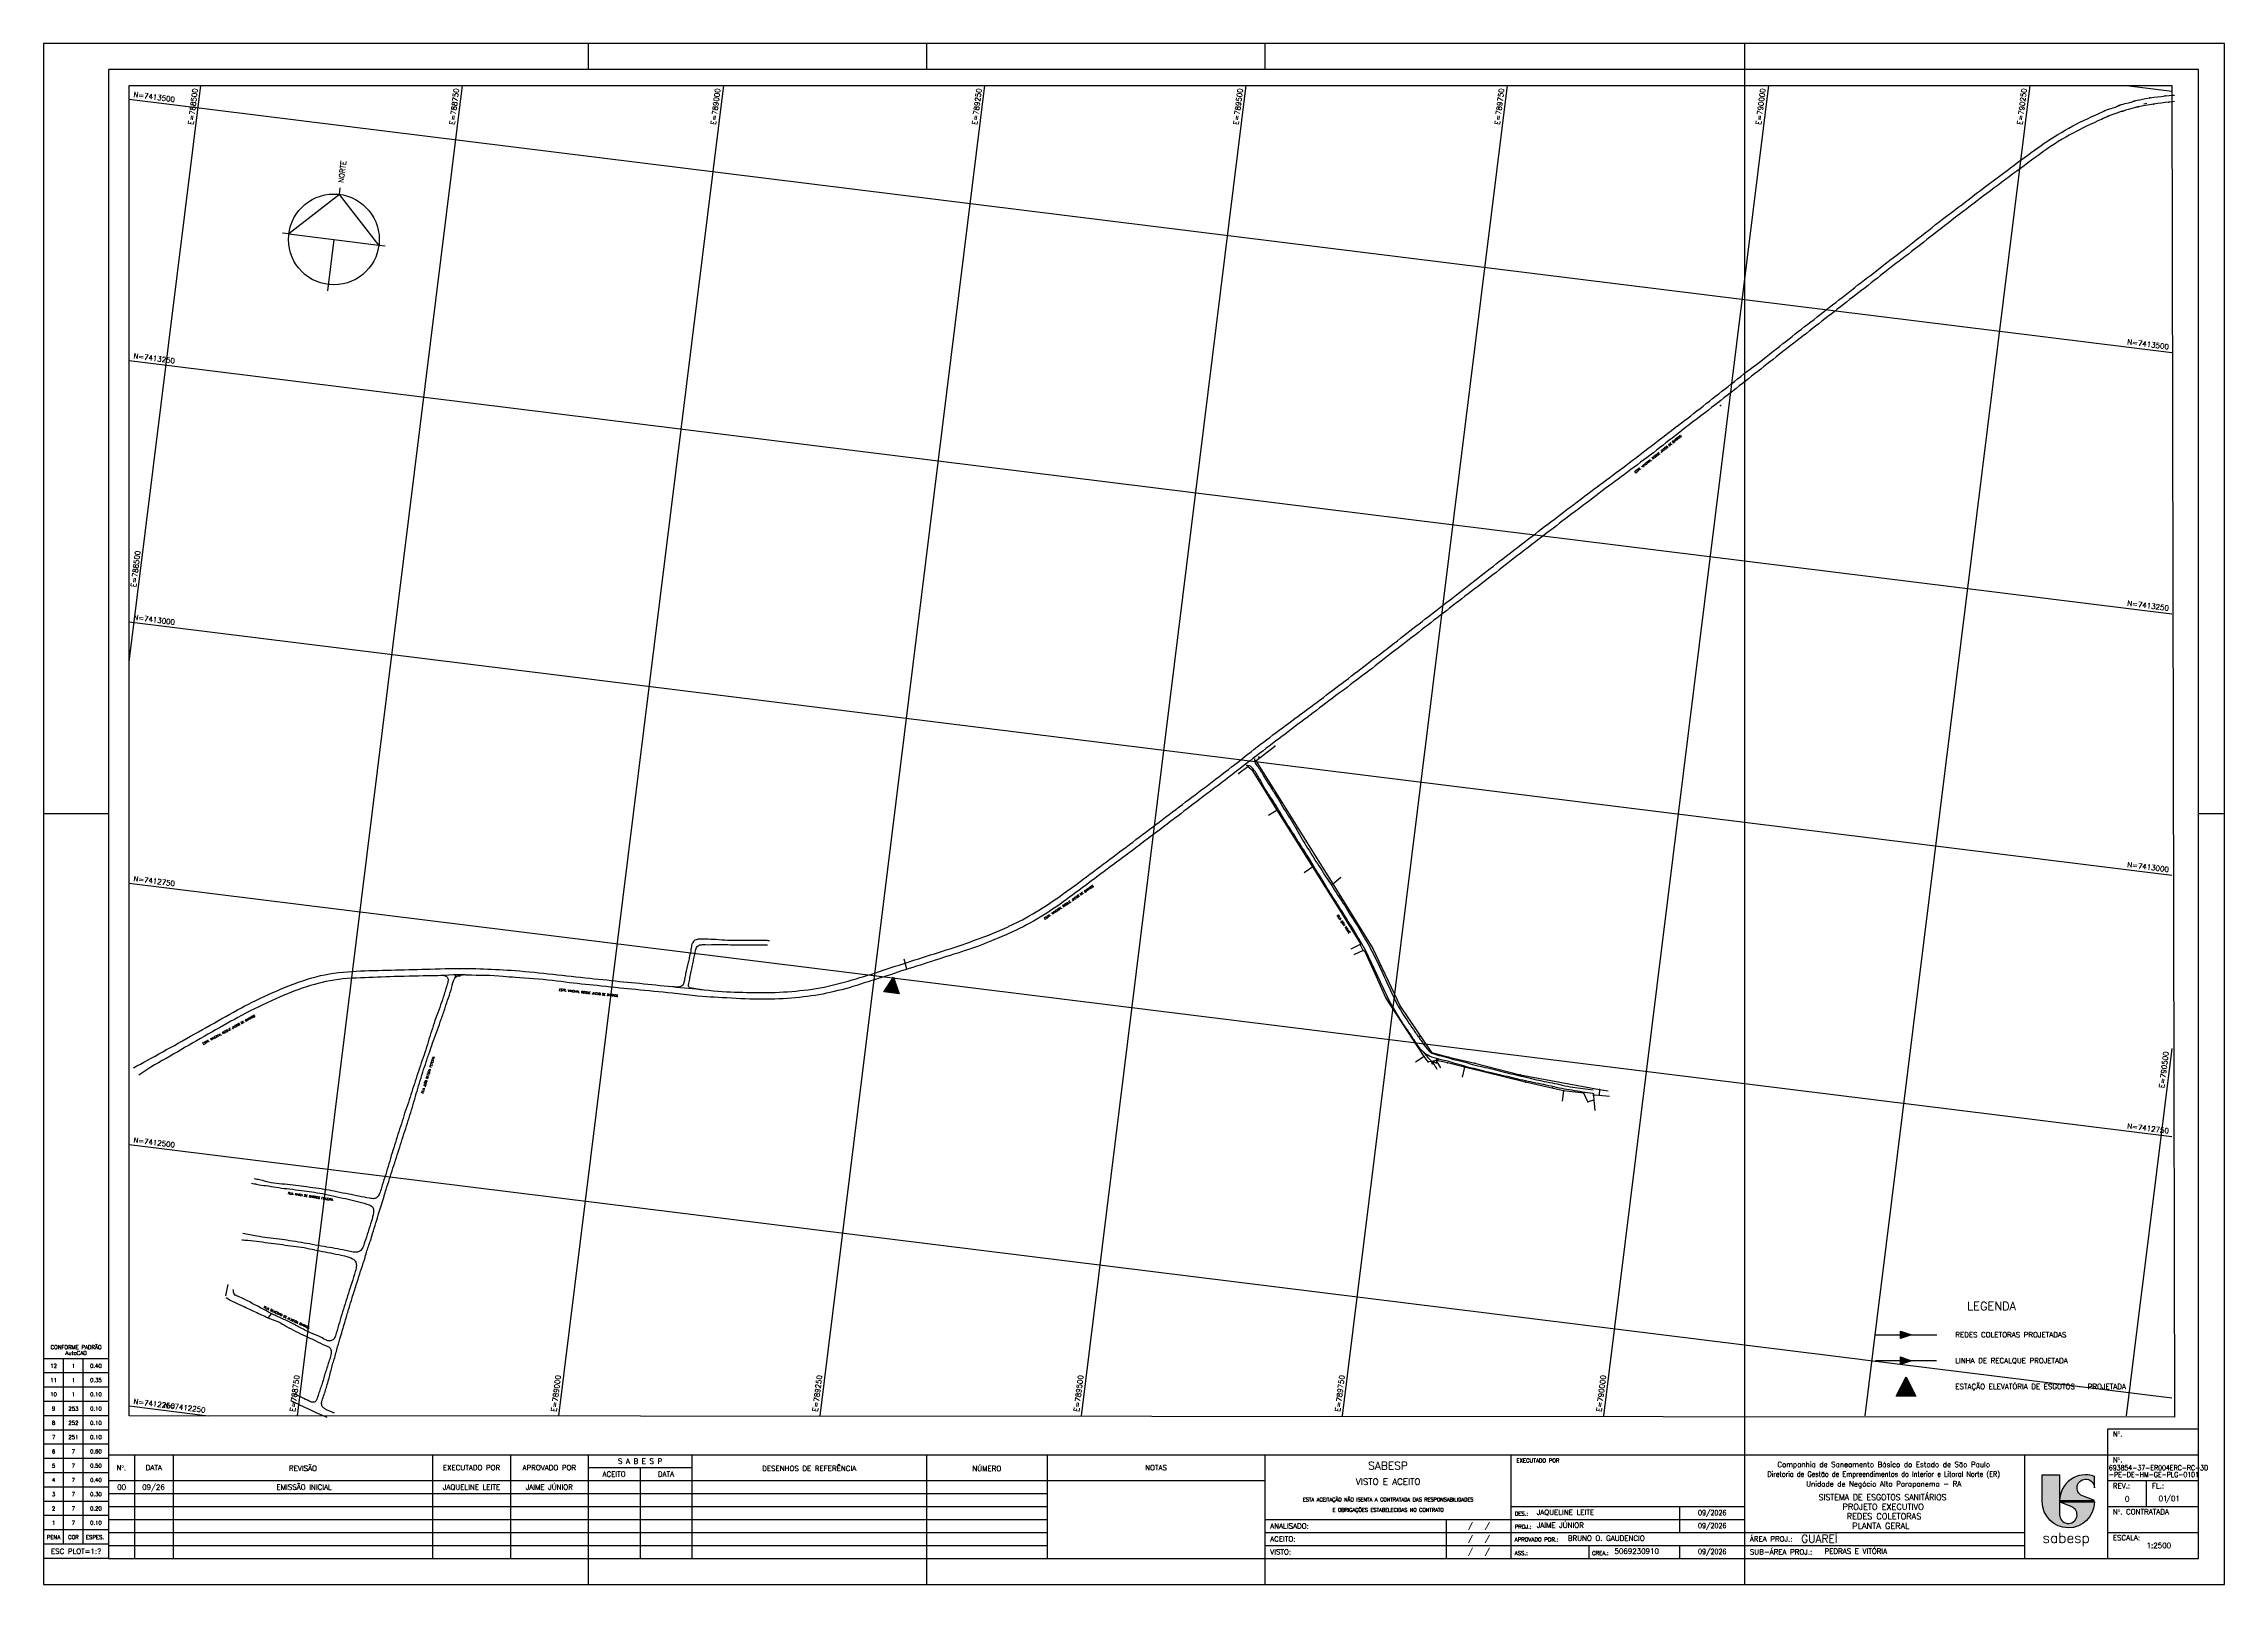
# Paper-space layout '01' of a CAD drawing. Header units: metres, sheet in millimetres. Extents: x 1 to 842, y 2 to 596.
# The model-space entities are those that its viewports show. They can reach past a viewport. Long polylines and large blocks are cut down to what shows.
import ezdxf
from ezdxf.enums import TextEntityAlignment as Align

# ---------------------------------------------------------------- set-up
doc = ezdxf.new("R2010")
doc.units = ezdxf.units.M
doc.header["$LTSCALE"] = 10
doc.header["$MEASUREMENT"] = 0
doc.header["$PDSIZE"] = 4
doc.layers.get('0').update_dxf_attribs({"linetype": 'CONTINUOUS'})
for name, color, linetype in [('__DRE-bacias-micro', 10, 'CONTINUOUS'), ('DET-PLCO', 6, 'CONTINUOUS'), ('DET-TEXT', 2, 'CONTINUOUS'), ('FLUXIS_LABELS_REDE_PV_169_TO_EEE_5_PARTE_02', 7, 'CONTINUOUS'), ('FOLHA', 2, 'CONTINUOUS'), ('LINHA APOIO ALINHAMENTO', 76, 'CONTINUOUS'), ('MALHA', 2, 'CONTINUOUS'), ('SAB_LINHA DE RECALQUE', 76, 'CONTINUOUS'), ('SIB-POSTE', 7, 'CONTINUOUS'), ('TEXTO-MALHA', 2, 'CONTINUOUS'), ('TOP-TEXTOS', 2, 'CONTINUOUS'), ('TOPOGRAFIA', 8, 'CONTINUOUS'), ('TX_FORMATO', 2, 'CONTINUOUS')]:
    doc.layers.add(name, color=color, linetype=linetype)
for name, color, linetype, lineweight in [('__RC-21', 7, 'CONTINUOUS', 0), ('DET-FORM', 7, 'CONTINUOUS', 25), ('TEXTO', 7, 'CONTINUOUS', 0)]:
    doc.layers.add(name, color=color, linetype=linetype, lineweight=lineweight)
doc.layers.add('_CONCEPÇÃO REDE COLETORA', color=7, linetype='CONTINUOUS', true_color=0xff7aff)
doc.layers.add('_VP', color=5, linetype='CONTINUOUS', plot=False)
doc.layers.get('_VP').freeze()
doc.styles.add('L50', font='romans.shx', dxfattribs={"height": 0.625})
doc.styles.add('R080', font='simplex.shx', dxfattribs={"height": 2})
doc.styles.add('R100', font='romans.shx', dxfattribs={"width": 0.95})
doc.styles.add('R120', font='simplex.shx', dxfattribs={"height": 1.5})
doc.styles.add('ROMAND', font='simplex.shx')
doc.styles.add('ROMANS', font='romans.shx')
doc.styles.get("Standard").update_dxf_attribs({"font": 'romans.shx'})

# ---------------------------------------------------------------- blocks, each defined once
blk = doc.blocks.new('Norte_')
at = {"layer": 'DET-PLCO'}
for p, q in [((10, 18.75), (1.25, 10)), ((18.75, 10), (10, 18.75)), ((1.25, 10), (18.75, 10))]:
    blk.add_line(p, q, dxfattribs=at)
at = {"layer": 'DET-TEXT'}
for p, q in [((10, 18.75), (10, 20)), ((1.25, 10), (0, 10)), ((10, 10), (10, 0)), ((18.75, 10), (20, 10))]:
    blk.add_line(p, q, dxfattribs=at)
blk.add_circle((10, 10), 8.75, dxfattribs=at)
at = {"layer": 'DET-TEXT', "style": 'ROMANS'}
blk.add_text('NORTE', height=1, rotation=90, dxfattribs=at).set_placement((10, 21), align=Align.MIDDLE_LEFT)
blk = doc.blocks.new('EEE-PROJETADA')
h = blk.add_hatch(color=20)
h.dxf.hatch_style = 1
h.paths.add_polyline_path([(2.910394147903617e-11, 3.333333334885537), (-2.500000001571607, -1.66666666790843), (2.500000001600711, -1.66666666790843)])
at = {"color": 3}
blk.add_lwpolyline([(-2.500000001571607, -1.66666666790843), (2.91038304567337e-11, 3.333333334885538), (2.500000001600711, -1.66666666790843), (-2.500000001571607, -1.66666666790843)], dxfattribs=at)
blk = doc.blocks.new('Carimbo')
at = {"layer": 'DET-FORM', "color": 5, "style": 'R120'}
blk.add_attdef('N.SABESP', text='', height=3, dxfattribs=at).set_placement((-27.49999999996703, 43.00000000000011), align=Align.MIDDLE)
at = {"layer": 'DET-FORM', "color": 4, "style": 'R100'}
for tag, p in [('Título 1', (-131.0000000000205, 33.81386204218563)), ('Título 2', (-131.0000000000205, 30.5)), ('Título 3', (-131.0000000000205, 26)), ('Título 4', (-131.0000000000205, 21.5))]:
    blk.add_attdef(tag, text='', height=2.5, dxfattribs=at).set_placement(p, align=Align.CENTER)
at = {"layer": 'DET-FORM', "color": 3, "style": 'R080'}
for tag, p in [('Rev.', (-37.49999999995862, 33)), ('Folha', (-19.99999999997476, 33.00000000000003)), ('Data Des', (-197.5000000000396, 27.50000000000023)), ('Data Proj', (-197.5000000000396, 22.50000000000023)), ('Núm. Des.', (-27.49999999996703, 23.00000000000011)), ('Data Aprov', (-197.5000000000396, 12.50000000000023))]:
    blk.add_attdef(tag, text='', height=2, dxfattribs=at).set_placement(p, align=Align.MIDDLE)
for tag, p in [('Desenhista', (-265.1999999999688, 26.79999999999983)), ('Projeto', (-265.1999999999688, 21.79999999999983)), ('APROVADO', (-253.1999999999688, 16.79999999999983)), ('Núm. CREA', (-235.1999999999961, 11.79999999999983)), ('Esc. H', (-29.99999999995089, 14.00000000000023)), ('Esc. V', (-29.99999999995089, 11.00000000000023))]:
    blk.add_attdef(tag, p, '', height=2, dxfattribs=at)
for tag, p in [('Área Proj', (-163.1999999999688, 17.80000000000465)), ('Sub-Área Proj', (-154.1999999999688, 12.80000000000488))]:
    blk.add_attdef(tag, text='', height=2, dxfattribs=at).set_placement(p, align=Align.MIDDLE_LEFT)
blk = doc.blocks.new('A$C123F0CE9')
at = {"layer": 'DET-FORM'}
h = blk.add_hatch(color=1, dxfattribs=at)
h.paths.add_polyline_path([(777.477101397235, 32.27298643322138), (790.8630426472519, 32.27298643322138), (786.3443324973341, 34.05308483085537, -1.912028646602657), (790.8630426472519, 37.19138309684058), (790.8630426472519, 41.63451001465728, 0.5195800885268765)])
h.paths.add_polyline_path([(777.477101397235, 26.84629540423339), (777.477101397235, 42.20977573258278), (770.7894559926353, 42.20977573258278), (770.7894559926353, 31.76494114809611, 0.9950307376690842), (790.8630426472519, 31.76469206785259), (777.477101397235, 31.76469206785259), (781.9958115469199, 29.9845936702186, -1.912028646604189)])
at = {"layer": 'DET-FORM', "color": 2}
for p, q in [((471, 594), (471, 584)), ((656.0000000002328, 584), (656.0000000002328, 594)), ((25, 297.0000000001164), (0, 297.0000000001164)), ((841.0000000002328, 297.0000000001164), (831.0000000002328, 297.0000000001164)), ((210, 45), (250, 45)), ((631.0000000002328, 20), (631.0000000002328, 30)), ((541.0000000002328, 10), (541.0000000002328, 25)), ((566.0000000002328, 25), (656.0000000002328, 25)), ((596.0000000002328, 10), (596.0000000002328, 15)), ((631.0000000002328, 10), (631.0000000002328, 15))]:
    blk.add_line(p, q, dxfattribs=at)
at = {"layer": 'DET-FORM', "color": 6}
blk.add_line((656.0000000002328, 50), (656.0000000002328, 584), dxfattribs=at)
at = {"layer": 'DET-FORM', "color": 2}
blk.add_lwpolyline([(841.0000000002328, 594), (0, 594), (0, 0), (841.0000000002328, 0)], close=True, dxfattribs=at)
for points in [[(210, 594), (210, 584)], [(340.5000000002328, 594), (340.5000000002328, 584)], [(230, 45), (230, 10)], [(25, 35), (387.0000000002328, 35)], [(796.0000000002328, 40), (831.0000000002328, 40)], [(811.0000000002328, 30), (811.0000000002328, 40)], [(25, 30), (387.0000000002328, 30)], [(796.0000000002328, 30), (831.0000000002328, 30)], [(25, 25), (387.0000000002328, 25)], [(25, 20), (387.0000000002328, 20)], [(471, 20), (656.0000000002328, 20)], [(796.0000000002328, 20), (831.0000000002328, 20)], [(25, 15), (387.0000000002328, 15)], [(210, 10), (210, 0)], [(340.5000000002328, 10), (340.5000000002328, 0)], [(471, 15), (764.0000000002328, 15)], [(471, 10), (471, 0)], [(656.0000000002328, 0), (656.0000000002328, 10)]]:
    blk.add_lwpolyline(points, dxfattribs=at)
at = {"layer": 'DET-FORM', "color": 6}
blk.add_lwpolyline([(831.0000000002328, 584), (25, 584), (25, 10), (831.0000000002328, 10)], close=True, dxfattribs=at)
for points in [[(796.0000000002328, 10), (796.0000000002328, 60)], [(796.0000000002328, 60), (831.0000000002328, 60)], [(25, 50), (831.0000000002328, 50)], [(35, 50), (35, 10)], [(50, 50), (50, 10)], [(150, 50), (150, 10)], [(180, 50), (180, 10)], [(210, 50), (210, 10)], [(250, 50), (250, 10)], [(340.5000000002328, 50), (340.5000000002328, 10)], [(387.0000000002328, 50), (387.0000000002328, 10)], [(471, 50), (471, 10)], [(566.0000000002328, 10), (566.0000000002328, 50)], [(656.0000000002328, 10), (656.0000000002328, 50)], [(764.0000000002328, 10), (764.0000000002328, 50)], [(25, 40), (471, 40)], [(566.0000000002328, 30), (656.0000000002328, 30)], [(471, 25), (566.0000000002328, 25)], [(656.0000000002328, 20), (764.0000000002328, 20)]]:
    blk.add_lwpolyline(points, dxfattribs=at)
at = {"layer": 'DET-FORM', "color": 1}
for points in [[(782.1113553207833, 29.93907641444821), (777.477101397235, 31.76469206809998), (790.8630426472519, 31.76469206809998, -0.9999875917090933), (770.7894559926353, 31.86469206819311), (770.7894559926353, 42.209775733063), (777.477101397235, 42.209775733063), (777.477101397235, 26.84629540459719, 1.869616969210714), (782.1113556039054, 29.93907629686873, 1.869616969210714)], [(786.2287884403486, 34.09860220481642, -1.869616969210715), (790.8630426472519, 37.19138309708796), (790.8630426472519, 41.63451001513749, 0.5195800885268831), (777.477101397235, 32.27298643358517), (790.8630426472519, 32.27298643358517), (786.2287887237035, 34.09860208723694)]]:
    blk.add_lwpolyline(points, format="xyb", dxfattribs=at)
at = {"layer": 'FOLHA', "color": 1}
for p, q in [((25, 87), (-9.322320693172514e-11, 87)), ((25, 81.5), (-9.322320693172514e-11, 81.5)), ((25, 75.99999999850989), (-9.322320693172514e-11, 75.99999999850989)), ((25, 70.5), (-9.322320693172514e-11, 70.5)), ((24.99999999990678, 65), (-9.322320693172514e-11, 65)), ((24.99999999990678, 59.5), (-9.322320693172514e-11, 59.5)), ((24.99999999990678, 54), (-9.322320693172514e-11, 53.99999999850988)), ((24.99999999990678, 48.49999999850988), (-9.322320693172514e-11, 48.49999999850988)), ((24.99999999990678, 43), (-9.322320693172514e-11, 43)), ((24.99999999990678, 37.5), (-9.322320693172514e-11, 37.5)), ((24.99999999990678, 32), (-9.322320693172514e-11, 32)), ((25, 26.49999999850989), (-9.322320693172514e-11, 26.49999999850989))]:
    blk.add_line(p, q, dxfattribs=at)
at = {"layer": 'FOLHA'}
for p, q in [((7.652321184798893, 15.5), (7.652321184706125, 87)), ((15.28560822261488, 15.49999999850989), (15.28560822252166, 87)), ((25, 21), (-9.322320693172514e-11, 21)), ((25, 15.49999999850989), (-9.322320693172514e-11, 15.5)), ((25, 10), (-9.322320693172514e-11, 10))]:
    blk.add_line(p, q, dxfattribs=at)
ref = blk.add_blockref('Carimbo', (841.0000000002328, 0))
ref.add_attrib('Desenhista', 'JAQUELINE LEITE', (575.8000000002639, 26.79999999999984), dxfattribs={"layer": 'DET-FORM', "color": 3, "height": 2, "style": 'R080'})
ref.add_attrib('Data Des', '09/2026', dxfattribs={"layer": 'DET-FORM', "color": 3, "height": 2, "style": 'R080', "width": 0.9}).set_placement((643.5000000001937, 27.50000000000023), align=Align.MIDDLE)
ref.add_attrib('Projeto', 'JAIME JÚNIOR', (575.8000000002639, 21.79999999999984), dxfattribs={"layer": 'DET-FORM', "color": 3, "height": 2, "style": 'R080'})
ref.add_attrib('Data Proj', '09/2026', dxfattribs={"layer": 'DET-FORM', "color": 3, "height": 2, "style": 'R080', "width": 0.9}).set_placement((643.5000000001937, 22.50000000000023), align=Align.MIDDLE)
ref.add_attrib('APROVADO', 'BRUNO O. GAUDENCIO', (587.8000000002639, 16.79999999999984), dxfattribs={"layer": 'DET-FORM', "color": 3, "height": 2, "style": 'R080'})
ref.add_attrib('Núm. CREA', '5069230910', (605.8000000002367, 11.79999999999984), dxfattribs={"layer": 'DET-FORM', "color": 3, "height": 2, "style": 'R080'})
ref.add_attrib('Data Aprov', '09/2026', dxfattribs={"layer": 'DET-FORM', "color": 3, "height": 2, "style": 'R080', "width": 0.9}).set_placement((643.5000000001937, 12.50000000000023), align=Align.MIDDLE)
ref.add_attrib('Título 2', 'SISTEMA DE ESGOTOS SANITÁRIOS', dxfattribs={"layer": 'DET-FORM', "color": 4, "height": 2.3, "style": 'R100', "width": 0.95}).set_placement((709.1711908277521, 32.43600584492947), align=Align.CENTER)
ref.add_attrib('Título 3', 'PROJETO EXECUTIVO', dxfattribs={"layer": 'DET-FORM', "color": 4, "height": 2.3, "style": 'R100'}).set_placement((709.4198330097906, 28.76425457080677), align=Align.CENTER)
ref.add_attrib('Título 4', 'REDES COLETORAS', dxfattribs={"layer": 'DET-FORM', "color": 4, "height": 2.3, "style": 'R100'}).set_placement((709.7513549696787, 25.09250329668362), align=Align.CENTER)
ref.add_attrib('ÁREA PROJ', 'GUAREÍ', dxfattribs={"layer": 'DET-FORM', "color": 4, "height": 3, "style": 'R120'}).set_placement((677.8000000002639, 17.57695409118219), align=Align.MIDDLE_LEFT)
ref.add_attrib('Sub-Área Proj', 'PEDRAS E VITÓRIA', dxfattribs={"layer": 'DET-FORM', "color": 3, "height": 2, "style": 'R080'}).set_placement((686.8000000002639, 12.80000000000484), align=Align.MIDDLE_LEFT)
ref.add_attrib('Rev.', '0', dxfattribs={"layer": 'DET-FORM', "color": 3, "height": 2, "style": 'R080'}).set_placement((803.5000000002747, 33), align=Align.MIDDLE)
ref.add_attrib('Esc. H', '1:2500', (811.000000000282, 14.00000000000023), dxfattribs={"layer": 'DET-FORM', "color": 3, "height": 2, "style": 'R080'})
ref.add_attrib('Titulo5', 'PLANTA GERAL', dxfattribs={"layer": 'DET-FORM', "color": 4, "height": 2.3, "style": 'R100'}).set_placement((708.5478161107421, 21.4030143864461), align=Align.CENTER)
at = {"color": 3, "style": 'ROMANS'}
blk.add_text('/01', height=2, dxfattribs=at).set_placement((818.5690089227292, 32.13022057793182))
at = {"layer": 'DET-TEXT', "color": 3, "style": 'ROMANS'}
for s, p in [('Nº.', (798.0000000002328, 57)), ('Nº.', (798.0000000002328, 47)), ('REV.:', (798.0000000002328, 37)), ('FL.:', (813.0000000002328, 37)), ('Nº. CONTRATADA', (798.0000000002328, 27)), ('ANALISADO:', (473, 21.5)), ('ACEITO:', (473, 16.5)), ('ÁREA PROJ.:', (658.0000000002328, 16.5)), ('ESCALA:', (798.0000000002328, 17)), ('VISTO:', (473, 11.5)), ('SUB-ÁREA PROJ.:', (658.0000000002328, 11.5))]:
    blk.add_text(s, height=2, dxfattribs=at).set_placement(p)
for s, p in [('Nº.', (30, 45)), ('DATA', (42.5, 45)), ('REVISÃO', (100, 45)), ('EXECUTADO POR', (165, 45)), ('APROVADO POR', (195, 45)), ('ACEITO', (220, 42.5)), ('S A B E S P', (230, 47.5)), ('DATA', (240, 42.5)), ('DESENHOS DE REFERÊNCIA', (295.2500000001164, 45)), ('NÚMERO', (363.7500000002328, 45)), ('NOTAS', (429.0000000001164, 45))]:
    blk.add_text(s, height=2, dxfattribs=at).set_placement(p, align=Align.MIDDLE)
at = {"layer": 'DET-TEXT', "color": 3, "style": 'ROMAND'}
for s, height, p in [('SABESP', 3, (518.5000000001164, 44.2445065806387)), ('VISTO E ACEITO', 2.430463987901633, (518.5000000001164, 38.3893978378037))]:
    blk.add_text(s, height=height, dxfattribs=at).set_placement(p, align=Align.CENTER)
at = {"layer": 'DET-TEXT', "style": 'ROMANS'}
for s, p in [('EXECUTADO POR', (568.0000000002328, 47)), ('DES.:', (567.3074942974281, 26.5)), ('APROVADO POR.:', (567.3074942974281, 16.5722584259438)), ('PROJ.:', (567.3074942974281, 21.5)), ('ASS.:', (567.3074942974281, 11.31747580209503)), ('CREA.:', (597.1689885104697, 11.31747580209503))]:
    blk.add_text(s, height=1.5, dxfattribs=at).set_placement(p)
at = {"layer": 'DET-TEXT', "color": 2, "style": 'ROMANS', "width": 0.9}
blk.add_text('Diretoria de Gestão de Empreendimentos do Interior e Litoral Norte (ER)', height=2, dxfattribs=at).set_placement((709.6306243469319, 41.50464857659063), align=Align.CENTER)
at = {"layer": 'DET-TEXT', "style": 'ROMANS'}
for s, height, p in [('Companhia de Saneamento Básico do Estado de São Paulo', 2, (709.6306243469319, 45.22579609265313)), ('ESTA ACEITAÇÃO NÃO ISENTA A CONTRATADA DAS RESPONSABILIDADES', 1.4, (518.5000000001164, 32)), ('E OBRIGAÇÕES ESTABELECIDAS NO CONTRATO', 1.4, (518.5000000001164, 28))]:
    blk.add_text(s, height=height, dxfattribs=at).set_placement(p, align=Align.CENTER)
at = {"layer": 'DET-TEXT', "color": 2, "style": 'ROMANS'}
blk.add_text('Unidade de Negócio Alto Parapanema - RA', height=2, dxfattribs=at).set_placement((709.6306243469319, 37.73096491278238), align=Align.CENTER)
at = {"layer": 'DET-TEXT', "style": 'ROMANS'}
for p in [(553.5000000002328, 22.5), (553.5000000002328, 17.5), (553.5000000002328, 12.5)]:
    blk.add_text('/   /', height=2, dxfattribs=at).set_placement(p, align=Align.MIDDLE)
at = {"layer": 'DET-TEXT', "color": 5, "style": 'ROMAND'}
blk.add_text('sabesp', height=3.9, dxfattribs=at).set_placement((780.0000000002328, 16), align=Align.CENTER)
at = {"layer": 'FOLHA', "color": 1, "style": 'ROMANS'}
for s, p in [('CONFORME PADRÃO', (12.5, 91.45300461500884)), ('12', (3.826160592306223, 84.25)), ('AutoCAD', (12.49999999990678, 89.19323804527522)), ('1', (11.46896470356751, 84.25)), ('0.40', (20.14280411116761, 84.24999999850989)), ('11', (3.826160592306223, 78.75)), ('1', (11.46896470356751, 78.74999999850989)), ('0.35', (20.14280411116761, 78.74999999850989)), ('10', (3.826160592399447, 73.24999999850989)), ('9', (3.826160592399447, 67.75)), ('253', (11.46896470366028, 67.75)), ('1', (11.46896470366028, 73.24999999850989)), ('0.10', (20.14280411126083, 73.24999999850989)), ('0.10', (20.14280411126083, 67.75)), ('8', (3.826160592399447, 62.25)), ('252', (11.46896470366028, 62.25)), ('0.10', (20.14280411126083, 62.24999999850988)), ('7', (3.826160592399447, 56.75)), ('6', (3.826160592399447, 51.24999999850988)), ('251', (11.46896470366028, 56.74999999850988)), ('7', (11.46896470366028, 51.24999999850988)), ('0.10', (20.14280411126083, 56.74999999850988)), ('0.60', (20.14280411126083, 51.24999999850988)), ('5', (3.826160592306223, 45.75)), ('7', (11.46896470366028, 45.75)), ('0.50', (20.14280411126083, 45.75)), ('4', (3.826160592306223, 40.25)), ('3', (3.826160592306223, 34.75)), ('7', (11.46896470366028, 40.25)), ('7', (11.46896470366028, 34.75)), ('0.40', (20.14280411126083, 40.25)), ('0.30', (20.14280411116761, 34.74999999850988)), ('2', (3.826160592306223, 29.25)), ('7', (11.46896470366028, 29.24999999850988)), ('0.20', (20.14280411116761, 29.24999999850988)), ('1', (3.826160592399447, 23.74999999850989)), ('7', (11.4689647037535, 23.74999999850989)), ('0.10', (20.14280411126083, 23.74999999850989))]:
    blk.add_text(s, height=1.500000000000467, dxfattribs=at).set_placement(p, align=Align.MIDDLE_CENTER)
for s, p in [('PENA', (3.826160592399447, 17.00306406468153)), ('COR', (11.4689647037535, 17.00306406468153)), ('ESPES.', (19.84170994404712, 17.00306406468153))]:
    blk.add_text(s, height=1.500000000000467, dxfattribs=at).set_placement(p, align=Align.BOTTOM_CENTER)
at = {"layer": 'FOLHA', "color": 2, "style": 'ROMANS'}
blk.add_text('ESC PLOT=1:?', height=2.000000000000623, dxfattribs=at).set_placement((12.5, 12.75), align=Align.MIDDLE_CENTER)
at = {"layer": 'TEXTO', "color": 3, "insert": (815.641102659439, 32.13744172935462), "char_height": 2, "width": 2.972380952380952, "attachment_point": 7, "style": 'ROMANS'}
blk.add_mtext('01', dxfattribs=at)
blk = doc.blocks.new('sib-poste-01')
at = {"layer": 'SIB-POSTE'}
for p, q in [((-0.08028361538890749, 0.0005401894450187683), (-0.03749915116350166, 0.0002523139119148254)), ((0.03749915116350166, -0.0002523139119148254), (0.08028361538890749, -0.0005401894450187683))]:
    blk.add_line(p, q, dxfattribs=at)
at = {"layer": 'SIB-POSTE', "const_width": 0.0012}
blk.add_lwpolyline([(-0.0005999999702908099, 0, 1), (0.0006000000284984708, 0, 1)], format="xyb", close=True, dxfattribs=at)
at = {"layer": 'SIB-POSTE'}
blk.add_circle((0, 0), 0.03750000000000001, dxfattribs=at)
blk = doc.blocks.new('qwkjeqo')
at = {"layer": 'TOPOGRAFIA'}
for p, q in [((789785.6539305047, 7412737.795599244, 636.5063307937365), (789778.0064534405, 7412731.352300822, 636.5063307937365)), ((789790.2529520929, 7412733.181081271, 636.5063307937365), (789785.6539305047, 7412737.795599244, 636.5063307937365)), ((789793.1888292173, 7412734.049832933, 635.7960179476198), (789790.2529520929, 7412733.181081271, 635.0857051015031)), ((789797.9030600748, 7412735.444814982, 636.5063307937365), (789793.1888292173, 7412734.049832933, 635.7960179476198)), ((789793.1888292171, 7412734.049832933, 635.7960179476198), (789793.955085339, 7412731.71416634, 636.1511743706782)), ((789798.1010651328, 7412735.503406406, 636.5063307937365), (789797.9030600748, 7412735.444814982, 636.5063307937365)), ((789798.6112884181, 7412733.090903453, 636.1511743706782), (789797.9030600749, 7412735.444814982, 636.5063307937365)), ((789808.641160259, 7412734.473517437, 636.5063307937365), (789798.1010651328, 7412735.503406406, 636.5063307937365)), ((789825.5720005879, 7412732.4324268, 636.5063307937365), (789808.641160259, 7412734.473517437, 636.5063307937365))]:
    blk.add_line(p, q, dxfattribs=at)
at = {"layer": 'TOPOGRAFIA', "flags": 128}
for points, elevation in [([(790361.1427435552, 7413734.542494789), (790364.2071294514, 7413735.52221147)], 645.6216460652948), ([(789276.2116189693, 7412769.504648458), (789279.9534628816, 7412760.36666799)], 626.1434066693619), ([(788848.8723920133, 7412699.877624431), (788854.1042964847, 7412700.696377588)], 636.8000092095064), ([(788848.8723920133, 7412699.877624431), (788854.1042964847, 7412700.696377588)], 636.8000092095064), ([(789074.5310405008, 7412716.815093189), (789088.9979303188, 7412716.333895552)], 628.479827525869), ([(788668.0497127636, 7412377.838701432), (788667.5485843275, 7412371.551506746), (788667.2678448113, 7412366.781820814)], 670.0393221348824), ([(788712.9643138909, 7412355.127586288), (788712.1932045209, 7412353.590456813), (788710.4486306171, 7412350.832051502)], 666.7572928963527)]:
    blk.add_lwpolyline(points, dxfattribs=dict(at, elevation=elevation))
at = {"layer": 'TOPOGRAFIA'}
for points, elevation in [([(789589.5612358518, 7413000.759044998), (789605.869030608, 7413016.919495054)], 632.259262056103), ([(789589.5612358518, 7413000.759044998), (789612.6956818094, 7412972.336656412), (789658.9813683293, 7412914.982163484), (789677.9098889856, 7412892.318925383), (789684.6871127826, 7412899.672104124)], 632.259262056103), ([(789615.928496128, 7412956.207030025), (789600.5897511635, 7412975.111013639), (789587.7959449684, 7412990.843318166), (789582.623881151, 7412994.103714166), (789574.8922291885, 7412986.694207493)], 631.1609558910262), ([(789656.565785233, 7412906.133817917), (789615.928496128, 7412956.207030025), (789608.1430368696, 7412949.931153662)], 630.7748309625443), ([(789687.5696503526, 7412868.052608789), (789670.7864678105, 7412888.685863337), (789656.565785233, 7412906.133817917), (789649.1353595104, 7412899.441376391)], 631.3953029606622), ([(789677.9098889856, 7412892.318925383), (789723.8303975697, 7412834.973221781), (789756.6635246493, 7412783.132745462), (789792.0772171681, 7412742.73326391), (789809.452126545, 7412740.10565012), (789835.0355947122, 7412737.547730824), (789879.6937718438, 7412731.858347142), (789957.2937743256, 7412727.122908569), (789965.7241306979, 7412726.824913323)], 631.0559463622179), ([(789785.6539305047, 7412737.795599244), (789742.149611914, 7412789.613031833), (789728.8959180586, 7412811.245164635), (789716.4431910929, 7412831.690584811), (789714.5951775374, 7412832.124597547), (789711.1130517995, 7412837.294692013), (789711.6561851852, 7412838.154837947), (789687.5696503526, 7412868.052608789)], 635.6120127914604), ([(789711.1130517995, 7412837.294692013), (789702.6685733802, 7412831.938314112)], 632.0391974458602), ([(789714.5951775374, 7412832.124597547), (789706.2168404866, 7412826.665342262)], 632.1548918495085), ([(789923.2291337352, 7412721.452572671), (789885.5756224728, 7412725.473223829), (789825.5720005879, 7412732.4324268), (789824.3884468896, 7412722.502713781)], 642.0097431168091), ([(789957.580222156, 7412721.701976176), (789952.2456489456, 7412720.755715076), (789953.2291123606, 7412716.229685139), (789947.7964371005, 7412714.020697471), (789942.8686411125, 7412721.765767332), (789923.2291337352, 7412721.452572671), (789923.1623729059, 7412711.452795523)], 644.5097462348771), ([(789957.2937743256, 7412727.122908569), (789957.580222156, 7412721.701976176)], 644.1551140453797), ([(789957.580222156, 7412721.701976176), (789967.577465023, 7412721.936784732)], 644.5097462348771), ([(789953.2291123606, 7412716.229685139), (789955.4297199373, 7412706.474823464)], 644.1756571447607)]:
    blk.add_lwpolyline(points, dxfattribs=dict(at, elevation=elevation))
at = {"layer": 'TOPOGRAFIA', "flags": 128}
blk.add_lwpolyline([(788849.177, 7412701.301), (788848.8723920133, 7412699.877624431)], dxfattribs=at)
blk.add_lwpolyline([(788849.177, 7412701.301), (788848.8723920133, 7412699.877624431)], dxfattribs=at)
at = {"layer": 'TOPOGRAFIA'}
for centre, radius, start, end in [((789793.5262805962, 7412733.87284323, 636.1511743706782), 2.200854248182161, 281.2351195641905, 23.41180395198872), ((789798.1033661058, 7412735.815497932, 636.1511743706782), 2.771533898970379, 202.6691308103062, 280.5599350141986)]:
    blk.add_arc(centre, radius, start, end, dxfattribs=at)
for points in [[(788552.064229812, 7412573.949693384, 665.964784705855), (788564.588382853, 7412582.844890811, 665.053507989116), (788578.2267385268, 7412592.756031749, 663.7325412284881), (788592.0778447131, 7412602.761200563, 662.3244688993618), (788606.6885980946, 7412613.560247208, 660.7235196939037), (788620.4153823263, 7412623.776285916, 659.211011960946), (788634.36738754, 7412634.059403008, 657.786569065258), (788648.2319826663, 7412644.133121265, 656.5280691393017), (788661.0575947392, 7412652.79794928, 655.4132240962535), (788676.678142513, 7412662.536999603, 654.1029171327426), (788691.7822056283, 7412671.100360349, 652.8126507437153), (788708.0120457124, 7412679.292424305, 651.4612055046783), (788724.2726180764, 7412685.722498762, 650.0255445100665), (788741.3401326431, 7412690.297752114, 648.4933015786409), (788757.7721413776, 7412693.531096242, 646.7279708309396), (788774.6919924746, 7412696.114715433, 644.7312256040349), (788791.3385027411, 7412698.695004826, 642.3898648906797), (788808.2070139399, 7412701.212468845, 640.1802567782178), (788824.3491039862, 7412703.639333775, 638.3483556432947), (788843.1511142333, 7412706.503256808, 636.3193585722073), (788860.4179014477, 7412708.676667362, 634.9758574290498), (788875.469251085, 7412710.143703342, 634.0830355946272), (788890.5865324527, 7412711.345658731, 633.4305292375684), (788905.7152445804, 7412712.221616124, 632.8580572026148), (788924.3421858052, 7412712.901044884, 632.1611998945773), (788942.3168775827, 7412713.22114736, 631.4889797743708), (788960.195189713, 7412713.485404306, 630.9795026060491), (788978.2298333035, 7412713.768816836, 630.4342914352491), (788994.6965929437, 7412714.113869841, 629.9501332490072), (789010.775015601, 7412714.390697297, 629.5070203000977), (789026.45126202, 7412714.866592674, 629.1907835685015), (789042.163109307, 7412715.162900901, 628.910146781087), (789058.1251387392, 7412715.540152884, 628.754723927781), (789073.8514831403, 7412715.996688458, 628.5391925590411), (789088.9979303188, 7412716.333895552, 628.4250089533925), (789106.3950270545, 7412716.782045837, 628.3860190481244), (789122.1516915344, 7412718.11659781, 628.3509642675816), (789137.6715663397, 7412719.65710505, 628.1192784037739), (789153.3490798642, 7412721.599650051, 628.0003494423181), (789168.9538983889, 7412724.360173781, 627.8981146317273), (789184.4419086798, 7412727.772383988, 627.8395679302811), (789199.6592693733, 7412731.90978477, 627.7560702206864), (789214.5609907382, 7412737.221020941, 627.6604237880856), (789229.2783735822, 7412743.236113059, 627.627585992992), (789243.7242421696, 7412749.617516237, 627.5588341931181), (789257.9885787594, 7412756.272084219, 627.5422478419097), (789272.5631019205, 7412763.132477647, 627.607726595208), (789286.9093370048, 7412769.793391533, 627.5583695572167), (789301.3102777337, 7412776.472900782, 627.5434338365048), (789315.8465898365, 7412783.146631923, 627.4608447131068), (789330.2547177128, 7412789.88335653, 627.4354745399505), (789344.2619010791, 7412797.046082083, 627.2817724447995), (789358.1243764434, 7412804.296597832, 627.3744746230839), (789372.3183352384, 7412812.728101084, 627.4129132096022), (789374.854875389, 7412814.398081994, 627.4256150599866), (789385.1410495334, 7412821.119113037, 627.4705200610981), (789397.1746890144, 7412830.168897663, 627.55242451898), (789409.415706073, 7412840.209588997, 627.6411248619036), (789421.181714862, 7412850.891274107, 627.6634672820867), (789432.8461047234, 7412861.600180824, 627.7260888373778), (789444.2054847613, 7412872.606927166, 627.7907740377188), (789455.7993449429, 7412883.690302209, 627.9264863819182), (789467.1354434344, 7412894.726537595, 627.989418798715), (789478.5006047793, 7412905.590954038, 628.118424332358), (789489.9474947322, 7412916.691293479, 628.3268837468996), (789501.5270749773, 7412927.887253496, 628.4293484581933), (789513.1126745178, 7412939.244192742, 628.7353114510254), (789524.4733167763, 7412950.405455052, 628.9951881306544), (789535.4362546004, 7412961.077410217, 629.2729455378203), (789547.3413715716, 7412972.542566172, 629.6621384887324), (789558.7893688506, 7412983.988082433, 630.1180895163045), (789569.8510576027, 7412994.678225051, 630.701444406651), (789583.8713965936, 7413008.870470897, 631.3498368159233), (789594.6005662873, 7413019.45721567, 631.6635182526259), (789605.5320215093, 7413030.123880417, 631.774985075772), (789616.5280101313, 7413040.531763149, 631.8331163198053), (789627.4411497929, 7413051.10513474, 631.8699758516922), (789638.4128622675, 7413061.6403015, 631.8671049390285), (789649.3781281268, 7413072.11831044, 631.8469129724725), (789660.1605817458, 7413082.777538526, 631.7385618582666), (789671.0589571687, 7413093.241143757, 631.6674363639503), (789681.683779973, 7413103.859706956, 631.5890442019625), (789692.6181882665, 7413114.412429766, 631.5654744141101), (789705.3897129409, 7413127.037025349, 631.4900942750572), (789716.0225307513, 7413137.84833111, 631.5412641194016), (789726.8163830272, 7413148.503565087, 631.537636454992), (789737.5640529732, 7413159.232493663, 631.5665895341263), (789748.216892938, 7413169.820888174, 631.5563997391909), (789759.0461018604, 7413180.464049688, 631.5991028787867), (789769.7559270589, 7413191.222746287, 631.5860215554311), (789780.4102176147, 7413201.934648155, 631.573927301757), (789791.0421982931, 7413212.556040941, 631.56291265025), (789801.8533907488, 7413223.247515364, 631.6153361972721), (789814.6195753894, 7413235.869792424, 631.6435789799616), (789827.3943700748, 7413248.489501859, 631.8210461287127), (789838.0901008548, 7413259.089687373, 632.0482811944858), (789849.0098847954, 7413269.678055686, 632.3823689462915), (789860.1050263076, 7413280.653028363, 632.7624281447679), (789872.7647938794, 7413292.760643462, 633.3545016104653), (789883.5712626284, 7413303.340575703, 633.9294858778194), (789894.6128453745, 7413313.85148031, 634.4099621389361), (789905.7806501935, 7413324.595815537, 634.8251083547547), (789916.9367174677, 7413335.319808214, 634.8221211562231), (789927.7336272557, 7413346.022584272, 634.7058223177046), (789938.528411929, 7413356.675804796, 634.4638001973109), (789951.3388070744, 7413369.312216008, 634.2110645424873), (789962.0804673398, 7413379.82828885, 634.0900296427608), (789972.7779993257, 7413390.463471545, 634.0137889690996), (789983.5672903511, 7413401.367169726, 634.0532644473313), (789994.3503630438, 7413412.177661134, 634.1588203570172), (790005.2174611777, 7413423.212966262, 634.1980228590146), (790016.0396883929, 7413434.047121491, 634.2873074895067), (790026.7948187053, 7413444.564140819, 634.3893271440937), (790039.0188352563, 7413457.007618145, 634.5323191227689), (790049.7357302732, 7413467.670360033, 634.6722428079992), (790060.3459698771, 7413478.503836848, 634.8802446386144), (790071.2549922504, 7413489.202182643, 635.0189649023413), (790081.8856812898, 7413499.908264141, 635.2210894970522), (790092.7302057545, 7413510.781640852, 635.3673473716082), (790103.6307269032, 7413521.675431171, 635.5437633617148), (790114.7842258699, 7413532.935126912, 635.7348111475184), (790125.223371104, 7413543.080919558, 635.9961224969774), (790133.7974221911, 7413551.803186491, 636.191794328235), (790146.2386306869, 7413564.011893778, 636.4420342183039), (790157.7900330131, 7413575.595058358, 636.6821449546442), (790170.4102800994, 7413588.24999015, 636.9308355402499), (790182.3701430233, 7413600.214622026, 637.3272457912861), (790195.7376649154, 7413613.288653375, 637.95180988203), (790208.5363633847, 7413625.859178051, 638.5839815315157), (790221.8596355268, 7413638.782184766, 639.2200601350814), (790235.1225139941, 7413651.416581847, 639.8144952317998), (790247.7577555839, 7413663.643947459, 640.5589347452222), (790259.2880881695, 7413674.451627577, 641.3594150346071), (790270.715599543, 7413685.031596238, 642.1773125406653), (790282.515637865, 7413694.835302924, 642.9839182000907), (790295.8532398393, 7413704.93134258, 643.8304833339826), (790309.0616215483, 7413713.598958745, 644.3749385614246), (790321.9671413592, 7413721.590631975, 644.8702609714417), (790324.4092479667, 7413723.250574178, 642.30747488392), (790336.1860050011, 7413728.993851965, 645.3613774486184), (790337.7817386969, 7413730.134631898, 642.758800032264), (790349.1143747187, 7413734.749941294, 645.7497701904103), (790351.7621051003, 7413735.98632461, 643.1763048057392), (790366.1723023141, 7413740.896404825, 643.2534401916846), (790380.8572895332, 7413744.558911804, 643.073734711571), (790395.6297712799, 7413747.70116246, 642.5602654802561), (790410.5653581391, 7413750.173367067, 641.938399699232), (790425.5587157483, 7413751.945043017, 641.0552533694491), (790440.5982776507, 7413752.793574079, 640.0990755787999), (790455.9168924793, 7413753.339364144, 638.9977664553509), (790471.2346408174, 7413753.818503561, 638.0236332925916), (790486.2527555905, 7413754.164983674, 637.1367237853766), (790501.5966501212, 7413754.352016825, 636.2910586322605), (790516.9095971389, 7413754.589296293, 635.5519173421845), (790531.935740104, 7413754.892325519, 634.920157855092), (790546.965602968, 7413755.100403207, 634.4666914629698), (790562.0084872358, 7413755.2819127, 634.0396180205926), (790577.0127394492, 7413755.360665014, 633.6080359813704), (790592.0636499273, 7413755.685313899, 633.2820301919191), (790601.6821141111, 7413755.869436402, 635.7732037750393), (790607.1029759824, 7413755.848132211, 633.0009835238517), (790622.1447413734, 7413756.032369437, 632.6525350433723), (790625.5865981602, 7413756.207153097, 635.3331171802565), (790637.1772251116, 7413756.307663692, 632.4517326668785), (790646.7393421626, 7413756.533412389, 635.0170011555165), (790652.2703086969, 7413756.640502015, 632.2724601576984), (790670.9831636857, 7413757.008812179, 634.6598376387118), (790692.8114600481, 7413757.413040127, 634.6216764559358), (790715.1867600484, 7413757.970449188, 634.6488919078693), (790739.7777076378, 7413758.622561233, 634.9685238811506), (790756.7055180412, 7413758.985667193, 632.5928660041601), (790771.7900204976, 7413759.524111742, 632.8756560931862), (790786.8394235395, 7413759.852976711, 633.2176076794922), (790801.9231002067, 7413760.127267123, 633.4992183583737), (790816.949689306, 7413760.545388279, 633.7921111897514), (790832.034755093, 7413760.939796278, 634.1635863843322), (790847.1062092229, 7413761.424093185, 634.539303333214), (790862.1365113991, 7413761.663382198, 634.9151859494805), (790877.258349445, 7413761.940185382, 635.5859544833139), (790892.3207093754, 7413762.322243635, 636.4623005322129), (790907.6297391298, 7413762.70221932, 637.5324786144257), (790922.7342293295, 7413763.112295305, 638.6332377863064), (790938.027846049, 7413763.486845082, 639.8424561803178), (790953.3770971041, 7413763.826512242, 641.0199871470169), (790968.5423464917, 7413764.28162681, 642.1775452808425), (790983.8285657619, 7413764.584897012, 643.2800762231409), (790998.9199249665, 7413765.000796798, 644.2081041919947), (791013.9764156993, 7413765.396764351, 644.7534119800613), (791029.082763654, 7413765.679398644, 645.2592706193165), (791044.1126767441, 7413766.093706824, 645.6721798886493), (791059.1652217727, 7413766.333117244, 646.1310264856503), (791074.2189677558, 7413766.897620912, 646.587432120642), (791089.303608329, 7413767.331058356, 647.0570746266231), (791104.3741287866, 7413767.790289832, 647.474024522765), (791119.4650096899, 7413768.196454165, 647.8966011327639), (791134.7092329497, 7413768.371881442, 648.356306533976), (791149.7951100058, 7413768.510074774, 648.7703708519176), (791164.9000367614, 7413767.985523847, 649.2602823671833), (791179.9588516119, 7413767.017800179, 649.6733212673054), (791195.0154092452, 7413764.778042497, 649.8514950887248), (791209.7044461671, 7413761.161751616, 649.8776495407284), (791224.1751212642, 7413756.685430618, 649.9197473877058), (791238.5067111539, 7413752.090461469, 649.7518482298537), (791252.8260605296, 7413747.371823248, 649.5805149196595), (791266.9436998648, 7413742.062938809, 649.4618661363558), (791280.9893265414, 7413736.505395584, 649.090179394646), (791288.6684310286, 7413733.404090797, 648.9343959773466), (791294.7122464249, 7413730.362225455, 648.8639935447783), (791308.40062951, 7413724.129386142, 648.805316188088), (791322.1699134267, 7413717.988611325, 648.8461085210502), (791335.9455019473, 7413711.777394589, 648.9025985549152), (791343.4739558997, 7413708.21014842, 648.9970066861197), (791352.7816492124, 7413703.945477254, 649.2017428704485), (791362.1620541753, 7413699.778881782, 649.4661954480172), (791371.6086698181, 7413695.591716782, 649.8793185965106), (791380.9391252211, 7413691.314698107, 650.3735055864737), (791390.0403678868, 7413687.152777365, 650.9580513012544), (791399.2365120134, 7413682.999250509, 651.4882019550488), (791408.6643917896, 7413678.793872206, 651.9641528806598), (791418.0230777363, 7413674.556451524, 652.3936295757949), (791427.4192995506, 7413670.367983534, 652.7638746571675), (791436.8264616983, 7413666.125149679, 653.053621925129), (791446.1441448778, 7413661.815097756, 653.3032843914762), (791455.4785886784, 7413657.496678788, 653.5746610767156), (791464.7641326283, 7413653.063479848, 653.7522806568951), (791474.0840485073, 7413648.796542307, 653.9088345390693), (791483.4308498725, 7413644.528245692, 654.0675349623845), (791492.8118518926, 7413640.277862976, 654.2535013115913), (791502.1166484847, 7413635.945421957, 654.3873194695398), (791511.5446909935, 7413631.816147508, 654.4508367783338), (791521.525763859, 7413627.318824348, 654.478645347333), (791530.687808542, 7413623.088708074, 654.4248505926638), (791540.0726374862, 7413618.911242626, 654.3404380784318), (791549.3064522723, 7413614.535575053, 654.2130752301723), (791558.7291139335, 7413610.36042462, 653.9935696146399), (791567.9862550077, 7413606.03795806, 653.6903231006995), (791577.2860866943, 7413601.650375696, 653.4365499581158), (791586.593554242, 7413597.440888654, 653.1682895666867), (791595.9740121379, 7413593.246398494, 653.0043868304178), (791605.0707358056, 7413588.999515369, 652.8750649786502), (791614.3612034922, 7413584.745859179, 652.697455021827), (791623.6339450304, 7413580.515949292, 652.4793586081773), (791632.9782493814, 7413576.067912686, 652.3442418578029), (791642.3099879818, 7413571.716791399, 652.245443262434), (791651.6875875538, 7413567.482272291, 652.0887700349971), (791660.8744656219, 7413562.896392808, 651.9668162952125), (791670.2147288027, 7413558.675188752, 651.7751249208063), (791679.519212275, 7413554.355969075, 651.5566045635328), (791688.8353649179, 7413550.046669533, 651.317050541094), (791698.1703948575, 7413545.721266493, 651.0939272235096), (791707.4174948587, 7413541.382183345, 650.889610338299), (791716.5537566484, 7413536.9121501, 650.8156104677304), (791725.9271923192, 7413532.729115819, 650.5664713655545), (791735.1594470277, 7413528.188485924, 650.4023885189504), (791743.6883875763, 7413522.686466798, 650.2783587428689), (791753.1259098097, 7413518.914710642, 650.0856950574502), (791762.2329830464, 7413514.141481579, 649.9785905604198), (791771.1693462802, 7413509.098665706, 649.8378621258721), (791780.128474344, 7413504.071194529, 649.6667022493616), (791788.9676197794, 7413498.762557529, 649.5017981103568), (791797.5833362506, 7413493.120933049, 649.4138221659645), (791806.0448543868, 7413487.224140482, 649.198331140256), (791814.2007542084, 7413480.873936323, 648.9162924944371), (791821.8633495802, 7413473.923475653, 648.5946417081118), (791829.084883555, 7413466.566703492, 648.2170207652212), (791836.0596076556, 7413458.98324387, 647.7522912875697), (791842.7920672472, 7413451.285013858, 647.4189403385803), (791848.6893943013, 7413443.500657633, 647.0708834298835), (791853.8289969534, 7413436.314119072, 646.7717833791806), (791859.4397479299, 7413427.653366981, 646.4941373898596), (791864.5070470134, 7413418.726792905, 646.1975128942117), (791869.1434715317, 7413409.59798022, 645.9299471176176), (791873.8327179163, 7413400.437366448, 645.6396036495402), (791878.4599769438, 7413391.270444544, 645.3094124144822), (791883.0826223217, 7413382.122475277, 644.9305094101414), (791888.0087944102, 7413373.199230249, 644.5009663666546), (791893.3275071521, 7413364.697713829, 644.0393070003897), (791898.5572112706, 7413357.29024742, 643.5222657763347), (791904.827915498, 7413349.120262886, 642.8750651798159), (791910.9484629442, 7413341.771279394, 642.2679153227195), (791917.7274380185, 7413334.171514027, 641.6124475563824), (791924.8775859306, 7413326.934472084, 641.0283921559289), (791932.1122394487, 7413319.765248931, 640.5600900550321), (791939.2734280647, 7413313.173222842, 640.2533578027919), (791947.1538434855, 7413306.523322185, 639.9698035542801), (791956.8826998587, 7413299.405747424, 639.7786361028388), (791965.4445969057, 7413294.00409927, 639.6594460171596), (791974.4936568462, 7413289.366247337, 639.5239385331929), (791983.8596967563, 7413285.328956619, 639.4354970457912), (791993.4594514455, 7413281.88070755, 639.3848311996967), (792003.2333272825, 7413278.863969999, 639.3021227608382), (792013.2694332777, 7413276.48026955, 639.2778186130286), (792028.1952361221, 7413274.269213159, 642.0825316801056), (792046.6172095536, 7413272.028132602, 641.9920256554469), (792055.1462782476, 7413271.488745616, 641.9545409714191), (792068.42212849, 7413272.14480712, 641.9677909330784), (792080.0036038911, 7413273.843764739, 642.0533749095484), (792092.327686693, 7413276.725313197, 642.2565199329838), (792116.2616480754, 7413284.05367654, 642.6899849183246), (792152.0539275707, 7413296.223779093, 643.375100546269), (792178.5356916356, 7413305.322596682, 644.1064529723807), (792208.2310299884, 7413315.495580852, 644.7214967978506), (792321.3049301029, 7413351.366218883, 642.9888600643724), (792326.0900234213, 7413352.881768929, 642.9608373345806), (792331.424337211, 7413354.60922045, 642.9150451190769), (792336.3224728648, 7413356.31280169, 642.9339432056992), (792341.4812309585, 7413357.784950892, 642.9267853258177), (792346.083565745, 7413359.369335195, 642.9321060713379), (792351.1887351788, 7413361.100577581, 642.8502313617616), (792356.3482868356, 7413362.648197862, 642.8589434839785), (792360.7043951964, 7413364.006605717, 642.8372950723394), (792365.8902658785, 7413365.841894983, 642.8067679705097), (792371.4726235732, 7413367.790824615, 642.7827449116855), (792376.1355457249, 7413369.503558773, 642.7666667804122), (792382.6133943585, 7413371.563178965, 642.7911110848188), (792387.6222752039, 7413373.128348681, 642.8229738242923), (792393.2031815393, 7413374.730260081, 642.8810441533102)], [(792395.7433177235, 7413368.727600235, 642.810159799829), (792389.0798909329, 7413366.525248412, 642.7194177296012), (792383.9983932277, 7413364.935603619, 642.7184418367221), (792377.9476178444, 7413363.072368026, 642.7489043429493), (792372.8597826009, 7413361.394371009, 642.7475484685971), (792367.9499918075, 7413359.895727644, 642.7594565657898), (792362.7525507469, 7413358.088163725, 642.817851258628), (792357.7183673723, 7413356.309030858, 642.7204351138323), (792352.6603515262, 7413354.753701303, 642.7438452217727), (792347.9341020051, 7413353.187998374, 642.7924631258472), (792343.1504802618, 7413351.488663653, 642.8063619464635), (792338.4297363104, 7413350.098733054, 642.8592078268528), (792333.0585107035, 7413348.345700614, 642.8840094182639), (792328.2613086296, 7413346.739764492, 642.9306491950526), (792322.894353051, 7413344.984972657, 642.9259355694055), (792210.602782049, 7413309.31532143, 644.6983266153693), (792180.4701444897, 7413299.134588218, 644.090646740733), (792154.4905175166, 7413290.170165025, 643.3843925304099), (792118.0097950473, 7413277.798051823, 642.6963186466455), (792093.3744753291, 7413270.232952485, 642.2419196606933), (792079.6737269514, 7413267.080214743, 642.0681505778193), (792069.0995003761, 7413265.66142645, 642.0162985499337), (792054.9783714534, 7413264.943056701, 641.9659140759468), (792046.2738063114, 7413265.534117321, 641.9956046182051), (792027.2143329761, 7413267.904656963, 642.0996568824484), (792008.6901127262, 7413270.439778276, 639.3023104186117), (791998.6903069819, 7413273.066698483, 639.3767846676468), (791989.0345837811, 7413276.198233433, 639.4378334621847), (791980.2987290634, 7413279.641194495, 639.499746331288), (791971.0938935342, 7413283.664395484, 639.6733509137243), (791942.5402702943, 7413301.321507975, 640.149626224576), (791933.3728982358, 7413309.437914379, 640.4409460437432), (791927.6588081875, 7413314.740229109, 640.7791173023119), (791920.1328031023, 7413322.042707025, 641.2277589834243), (791913.0324068852, 7413329.300017834, 641.7899317390232), (791906.3627193762, 7413336.820135707, 642.3329936697095), (791899.8831071156, 7413344.744965427, 642.8975188269228), (791893.6397339148, 7413352.727608903, 643.5292387626081), (791887.5760425954, 7413360.874068168, 644.119107806398), (791882.269343834, 7413369.584129845, 644.5679084558919), (791877.4194524694, 7413378.470985624, 644.9210027021304), (791871.4827443385, 7413390.072803155, 645.3655278862401), (791866.8863514087, 7413399.04546549, 645.6510561847076), (791861.3719191836, 7413409.924278485, 645.8973196105048), (791855.3213823664, 7413421.20987625, 646.3442173122004), (791850.0330775178, 7413429.908272015, 646.5881674491376), (791844.1851681357, 7413438.147160178, 646.7994438425213), (791837.851133773, 7413446.104820137, 647.1718904652208), (791831.3651570013, 7413453.876471071, 647.5938236626372), (791824.5492622439, 7413461.414070577, 647.999775144881), (791816.3189612951, 7413469.858168006, 648.4010492699726), (791808.6437179699, 7413476.553129081, 648.7306534700602), (791800.4444572162, 7413482.668361142, 648.9698715681717), (791792.0188888747, 7413488.46706676, 649.1614254560828), (791783.360688088, 7413493.95398803, 649.3665203998371), (791774.7131169133, 7413499.298014801, 649.4943128392606), (791765.8715851847, 7413504.207843417, 649.6574007884174), (791754.6719533834, 7413510.152756578, 649.8885991886765), (791745.6573507499, 7413515.017984567, 650.0318581132725), (791736.5516336494, 7413519.696372543, 650.2911865950138), (791727.3534591226, 7413524.269823441, 650.432719135335), (791718.1478271219, 7413528.720515617, 650.6008180721238), (791708.8730472842, 7413533.123699042, 650.837747920914), (791699.6148153661, 7413537.49937346, 651.0410560580477), (791690.5170040769, 7413541.657712003, 651.3459682871163), (791681.264197458, 7413546.015179949, 651.5325373063371), (791671.9392927934, 7413550.276238774, 651.6955658315256), (791662.63618966, 7413554.546982506, 651.8467974845826), (791653.2799730164, 7413558.924903843, 652.0149478983641), (791644.094276101, 7413563.43594181, 652.103014137274), (791634.7565782138, 7413567.652515551, 652.2467921810731), (791625.3618888577, 7413571.938280993, 652.287914798273), (791616.1471122835, 7413576.323646536, 652.4665784804657), (791606.8596047413, 7413580.679266045, 652.7054860774934), (791597.5380161325, 7413585.016826082, 652.8871479543433), (791588.1637747876, 7413589.235833467, 653.1065059310332), (791578.8819186985, 7413593.576041278, 653.3735557297751), (791569.4604485425, 7413597.759630428, 653.6552310899407), (791560.0841031409, 7413601.992791321, 653.9014782557771), (791550.7029713374, 7413606.30448013, 654.154257008484), (791541.4515788339, 7413610.705007044, 654.3056116752833), (791532.0595940189, 7413614.870539968, 654.4019616457209), (791522.8035955367, 7413618.996524648, 654.4385911707341), (791517.0385693042, 7413621.76122819, 654.4697266525164), (791507.8171291959, 7413626.338080817, 654.4948018068955), (791499.3364038531, 7413630.33153954, 654.4420714599028), (791490.017219277, 7413634.617408249, 654.2492836208031), (791480.6928633305, 7413638.978486702, 654.1246056805313), (791471.4076194664, 7413643.30042895, 653.8903375758738), (791452.7603135137, 7413651.912229256, 653.5769591039926), (791443.3752350754, 7413656.160092937, 653.426028391993), (791434.1084455797, 7413660.473568699, 653.1723382181436), (791424.6879764455, 7413664.658051261, 652.8721474890546), (791415.387671086, 7413668.885942422, 652.4594602684438), (791405.9274550126, 7413672.95524943, 652.0798211364954), (791396.5302822564, 7413677.137877125, 651.560908746621), (791387.2947515111, 7413681.525440865, 651.0286323686078), (791377.9509188253, 7413685.703497194, 650.4115668001532), (791368.6540441297, 7413689.916155061, 649.9332092205942), (791359.2680454442, 7413694.058156835, 649.5516129375383), (791350.1977180508, 7413698.489027605, 649.3098391617596), (791340.9831194009, 7413702.397083855, 649.0998146288975), (791333.4187523708, 7413705.853733833, 648.9583349411324), (791319.8484883449, 7413712.008552688, 648.8094021367788), (791306.1346561526, 7413718.289638084, 648.86435910379), (791292.3935174895, 7413724.394983829, 648.9596904308484), (791278.6377287639, 7413730.40663565, 649.1006098004937), (791264.6722747857, 7413736.120713008, 649.2842594559252), (791253.6198271418, 7413740.138264269, 649.4364465304599), (791239.3516021487, 7413745.041929846, 649.7122758139805), (791225.0413426632, 7413749.651365272, 649.9137326830015), (791210.6605777587, 7413754.143911039, 649.8498730051278), (791196.1005634587, 7413757.791892253, 649.8382205410808), (791180.9942101014, 7413760.256602827, 649.551930595836), (791166.0430963426, 7413761.59821012, 649.1452811599657), (791150.7497895008, 7413762.032408422, 648.6606052021444), (791135.7224055358, 7413762.048979797, 648.3042192120985), (791120.6969140128, 7413761.760026956, 647.9569795864581), (791105.6513441963, 7413761.398551244, 647.5718971525267), (791090.6137020565, 7413760.919062481, 647.1512977682934), (791075.5573157906, 7413760.435094474, 646.7141894769802), (791060.5144432536, 7413760.213429453, 646.1929463042825), (791045.4780145063, 7413759.741584783, 645.6641363247245), (791030.4804386287, 7413759.471244837, 645.2965375312552), (791015.4166428326, 7413759.09837924, 644.8754769467697), (791000.316503153, 7413758.52642641, 644.2932559239626), (790985.284684805, 7413758.249543469, 643.3365104121104), (790969.9590198288, 7413757.815223796, 642.2710468403011), (790954.6414324779, 7413757.479964467, 641.145147584094), (790939.5902792856, 7413756.959232236, 640.004197193025), (790924.3385326011, 7413756.905692235, 638.8375577458129), (790909.0433429101, 7413756.453170799, 637.6375539234787), (790893.753356288, 7413755.952803301, 636.5570861694351), (790878.4268539445, 7413755.728911517, 635.7090493800998), (790863.120164512, 7413755.32327283, 635.0344385129347), (790848.0954266635, 7413754.877735702, 634.5604651073872), (790833.0889503167, 7413754.658939498, 634.1984070303798), (790818.0195800612, 7413754.135112867, 633.8601675924793), (790802.6875059301, 7413753.802758413, 633.5472556536034), (790787.6279760924, 7413753.476526939, 633.2117829217524), (790772.6116618753, 7413752.966717884, 632.8467170034484), (790757.5511676872, 7413752.734431238, 632.5885207994789), (790742.4660106811, 7413752.193138255, 632.2897989095137), (790739.8979911373, 7413752.137333879, 634.9085949591681), (790715.5450866122, 7413751.491450954, 634.6727168585494), (790692.6911317954, 7413750.956124988, 634.5643549559026), (790671.1654559446, 7413750.505342736, 634.7245587042853), (790652.6623807955, 7413750.3360912, 632.1821492181108), (790646.8710144284, 7413750.080065595, 634.9433575176954), (790637.5912218781, 7413749.901221525, 632.4167219481379), (790625.4969009527, 7413749.706255928, 635.2916357933864), (790622.5370714432, 7413749.803795054, 632.6949894416094), (790607.469292108, 7413749.569922274, 632.9528654401139), (790602.1625266277, 7413749.336347535, 635.7139365586772), (790592.3870775471, 7413749.216941676, 633.2531881860405), (790577.358347661, 7413749.157297368, 633.6141059684516), (790562.2863174852, 7413748.873635167, 633.9925402511791), (790547.2217379702, 7413748.606846773, 634.4056003230572), (790532.1819531494, 7413748.33304727, 634.8750655415416), (790517.1327371758, 7413748.114916073, 635.4705022514746), (790502.0794761904, 7413747.839366766, 636.1732366175338), (790490.6129220137, 7413747.621514911, 636.848907688348), (790475.521219163, 7413747.343905261, 637.7262596811116), (790460.3704833826, 7413746.946501052, 638.6106725965575), (790445.3218878552, 7413746.504084611, 639.6388033001632), (790430.1967153327, 7413745.795492271, 640.6954768390343), (790415.0302848413, 7413744.253855727, 641.5786850244687), (790399.8441554579, 7413742.136337487, 642.304126709415), (790385.1059366975, 7413739.085377833, 642.8272821686179), (790370.4842226038, 7413735.436654057, 643.0820575372264), (790356.1285299737, 7413730.929314006, 642.9012863120943), (790352.7827917287, 7413729.670820417, 645.503934124328), (790342.0407260336, 7413725.066499876, 642.5574946633488), (790338.8559792626, 7413723.608559759, 645.1449388115033), (790328.5951722835, 7413718.34784049, 642.17986606033), (790325.4403168365, 7413716.413592234, 644.7292217117101), (790312.4279563932, 7413708.461102783, 644.2209654188082), (790299.6983607186, 7413699.918089604, 643.6751180466562), (790287.4179047671, 7413691.049940667, 642.9615213226825), (790273.7124060262, 7413679.518298748, 641.936531770818), (790260.5281881273, 7413667.265523861, 641.0271318544), (790247.6359122724, 7413654.96925276, 640.1427003367169), (790234.6331350642, 7413642.58448991, 639.5486241121142), (790221.6784964773, 7413630.040274252, 638.9723326366692), (790210.7010448506, 7413619.461808757, 638.5678743578791), (790197.8198816316, 7413606.820828745, 637.9371075274721), (790185.1264918275, 7413594.137413272, 637.3562002133876), (790172.4501589233, 7413581.576145047, 636.8781586380974), (790161.9120668906, 7413570.891957796, 636.5756984891667), (790151.1568927912, 7413560.270684934, 636.427953459166), (790140.2643241188, 7413549.702488057, 636.2318991132378), (790129.6454034678, 7413538.90867838, 635.9766876686664), (790119.0289367068, 7413528.1888927, 635.7486662993505), (790108.3323782389, 7413517.650070311, 635.4985010501294), (790097.657708973, 7413506.960298699, 635.3172662033065), (790086.9128444795, 7413496.213810166, 635.1169687051623), (790076.222696314, 7413485.649746546, 634.9238675607666), (790065.6399466456, 7413474.901292078, 634.7823265146762), (790054.8979041303, 7413464.202710088, 634.6118259400426), (790042.1600862629, 7413451.468706242, 634.3834335206375), (790031.5077325399, 7413440.749023882, 634.2543082403316), (790020.8851444935, 7413430.047938674, 634.153860982351), (790010.2926809089, 7413419.314967281, 634.0688241476491), (789999.7441725523, 7413408.642914844, 634.0011861415878), (789989.0594287821, 7413398.050023318, 634.0177545490042), (789978.3465739787, 7413387.336937678, 634.1181646481454), (789967.5372974579, 7413376.781879251, 634.1442341309338), (789954.8676856996, 7413364.098686034, 634.2262409076393), (789944.16181249, 7413353.394502717, 634.4043610932604), (789933.3516297868, 7413342.626717185, 634.5599301809743), (789922.3258996428, 7413331.960857987, 634.6833138818218), (789911.1357459752, 7413321.135107394, 634.672299470596), (789899.9495309626, 7413310.562601256, 634.3965867840052), (789888.8614462002, 7413299.918260224, 634.0109409548642), (789878.0902644407, 7413289.420781102, 633.4395359836816), (789865.4164689649, 7413277.100332525, 632.8296689119488), (789854.6557123481, 7413266.587855605, 632.5218029318675), (789843.9823786037, 7413256.031163881, 632.212772720337), (789831.244888568, 7413243.497089618, 631.8981791230217), (789818.4191175952, 7413230.936950189, 631.7380298840181), (789807.6299188904, 7413220.15077683, 631.7305413436443), (789797.0207938151, 7413209.504319643, 631.6577531041875), (789786.3795336665, 7413198.866291117, 631.6180849166885), (789775.4589858463, 7413188.280362024, 631.6420256922318), (789764.768229129, 7413177.591917907, 631.6207152901515), (789754.0539635757, 7413166.922994001, 631.5972047102003), (789743.3167861513, 7413156.25917098, 631.5844265993982), (789732.602314358, 7413145.541095604, 631.5459758740216), (789721.8627730116, 7413134.903371904, 631.5171103336215), (789711.1595808667, 7413124.310769299, 631.5033467633949), (789700.3675302743, 7413113.66171439, 631.5265501018911), (789689.7425964697, 7413102.981739593, 631.5039518315643), (789678.9503637977, 7413092.536761155, 631.547781939462), (789668.156349257, 7413081.829623278, 631.6867381220982), (789655.0960180172, 7413069.476272907, 631.7831052912697), (789644.2663027704, 7413058.857158796, 631.8312413560525), (789633.4574772518, 7413048.308523545, 631.8529224207923), (789622.5313988852, 7413037.733722643, 631.8658500302881), (789611.5952294907, 7413027.182779995, 631.8415069820657), (789600.5147678413, 7413016.338923569, 631.7743901552931), (789589.5719788779, 7413005.503889817, 631.4800741559192), (789578.5719755394, 7412994.804006663, 631.0447907464877), (789565.8240935581, 7412982.161612866, 630.3828562300951), (789553.0938869391, 7412969.641945082, 629.8244931025729), (789540.200046516, 7412957.093456618, 629.4247040160298), (789529.4981836288, 7412946.564711091, 629.1358572839127), (789518.660004909, 7412936.025053469, 628.8783624338284), (789505.7635705888, 7412923.488916204, 628.5582205530553), (789494.8356979605, 7412913.028877858, 628.3848005578219), (789482.0283223466, 7412900.452837894, 628.1757544296161), (789471.1716597547, 7412889.918500678, 628.0702948587315), (789460.186779469, 7412879.411509031, 627.9735757204071), (789449.4101151645, 7412868.935274814, 627.8517916135787), (789438.5687411262, 7412858.56875168, 627.7458105439619), (789427.5901306922, 7412848.087358437, 627.7202317266092), (789416.4626728944, 7412837.874392733, 627.6666211391166), (789404.8429041681, 7412827.968328734, 627.6669571304992), (789392.6580937925, 7412818.738997844, 627.633896592848), (789380.2028503146, 7412810.30040534, 627.4992447540461), (789367.3251803059, 7412802.486981806, 627.4276837425604), (789354.1866143435, 7412795.001951455, 627.480802973576), (789340.8387761408, 7412787.963171988, 627.4589298663958), (789327.1221849431, 7412781.507389161, 627.5155735815242), (789313.2671180257, 7412775.152838403, 627.5662122311368), (789299.6192428677, 7412768.834566771, 627.5607411710844), (789285.9383248633, 7412762.44727039, 627.5887278596238), (789272.0590648362, 7412756.087635272, 627.6792927094103), (789258.4816344845, 7412749.615630359, 627.6691891409755), (789244.704812959, 7412743.400498314, 627.7064458884597), (789230.9085361758, 7412736.952917237, 627.71584134347), (789216.939383493, 7412731.373748224, 627.706090931624), (789202.7889944562, 7412726.285157532, 627.7970129370987), (789188.3696851857, 7412722.140726999, 627.8549136312976), (789173.4631055288, 7412718.707346762, 628.0294718191324), (789157.5887995037, 7412715.741856179, 628.1591040034145), (789142.1192562166, 7412713.852785396, 628.2566545296758), (789124.9876470912, 7412712.029196771, 628.4520606331827), (789107.0585080939, 7412710.884478018, 628.4401277711913), (789091.9291408455, 7412709.895192513, 628.4672910765112), (789058.9735148627, 7412709.237689969, 628.8009943718389), (789041.0096337824, 7412708.801684443, 629.0263146635443), (789023.0485817387, 7412708.314687141, 629.3314588431567), (789007.9779103704, 7412707.841381038, 629.6837451028006), (788989.8862481897, 7412707.637165505, 630.1444588041231), (788974.7180145168, 7412707.333552503, 630.585246839404), (788959.2593043629, 7412707.091213746, 631.06245927497), (788942.8163214464, 7412707.121843332, 631.565709754668), (788924.436277143, 7412706.533143153, 632.1410446342379), (788906.8574856766, 7412705.70459874, 632.7747060599103), (788895.0054550902, 7412705.096138946, 633.2386935361028), (788877.8421547721, 7412704.005216587, 633.9503605345561), (788860.1321356773, 7412702.198712257, 634.9171917064413), (788856.6079766777, 7412702.025069477, 635.17487118005), (788838.1314878874, 7412699.006054016, 636.8000092095064), (788826.8673027458, 7412697.458695905, 638.0776680892632), (788809.6210486795, 7412694.844541874, 640.0810899295211), (788790.7791623691, 7412692.112186588, 642.5270794172137), (788774.7152957862, 7412689.498157875, 644.6466849426104), (788758.7366575454, 7412686.971500363, 646.5909448357596), (788741.8313572169, 7412683.756433249, 648.3293623829559), (788726.0320938684, 7412679.298240531, 649.7883985059634), (788711.8211751312, 7412673.61785406, 651.1113451056481), (788696.4216276202, 7412666.185303936, 652.4886266131252), (788680.1925464526, 7412656.837671065, 653.9697014408484), (788664.7163947707, 7412647.218916279, 655.2962676843927), (788649.2696821608, 7412636.869047027, 656.7265111355408), (788636.7389133979, 7412627.655529819, 657.8385116353929), (788622.701083097, 7412617.388926128, 659.2388849852905), (788609.2877691385, 7412607.257700574, 660.7652910163926), (788595.969961825, 7412597.236623241, 662.2690390458629), (788582.253343408, 7412586.824629827, 663.7340618985072), (788568.6108533083, 7412576.493662299, 665.0954908969179), (788558.1150536814, 7412567.46841097, 665.8801974773703)], [(788771.857060147, 7412275.823570734, 659.1870117223187), (788772.141142355, 7412277.963785389, 658.8246465836017), (788773.3093265505, 7412284.078226109, 657.5589120609984), (788774.3144827749, 7412289.720219929, 656.5768230509311), (788775.3115116653, 7412295.578773242, 655.7843050815463), (788776.2598341111, 7412301.719490263, 655.2097864652351), (788777.035056072, 7412308.125440668, 654.940254291363), (788777.7895701919, 7412313.744130624, 654.7441774046346), (788778.7650712039, 7412319.142241023, 654.5504905468151), (788779.6594956012, 7412325.19160197, 654.5136178916619), (788780.5433314134, 7412331.533957584, 654.4106213076337), (788781.4229368768, 7412336.561621394, 654.0969073351772), (788781.8458475575, 7412339.26731726, 654.0091919133736), (788783.1268783769, 7412347.035242674, 653.541458911106), (788784.9297400179, 7412358.121772064, 652.9157092029527), (788786.9034361603, 7412369.906381956, 652.1963114513384), (788788.5904691753, 7412379.815899001, 651.5843301358), (788791.0670949277, 7412392.839686467, 650.7251949997916), (788793.0325711268, 7412403.869982727, 649.8964708632157), (788795.1678785244, 7412414.308763878, 648.8529626390263), (788796.0648618313, 7412418.757050533, 648.4308030007704), (788796.9999513022, 7412425.119660411, 647.9832517577634), (788799.3549878089, 7412436.726046627, 647.3956535578072), (788800.5680884157, 7412443.810730754, 647.1708210947289), (788802.4782236529, 7412454.595516675, 647.0252034085169), (788804.2065885613, 7412464.447876206, 646.9704771971627), (788805.5458003622, 7412472.401618745, 646.9019543210343), (788807.0578564953, 7412480.821374274, 646.680096359767), (788808.2575435429, 7412487.402312592, 646.4314733090177), (788810.318163044, 7412498.171170396, 646.0827032698616), (788812.316125707, 7412508.77322254, 645.7448361561), (788814.3723204215, 7412519.358400897, 645.27799110844), (788818.2831827078, 7412540.094544925, 644.2319992713929), (788820.2662785843, 7412550.767680349, 643.7418257667048), (788822.2422753763, 7412561.464419158, 643.249186031364), (788824.0965319884, 7412572.094279457, 642.7312326010614), (788825.8006038131, 7412582.802943212, 642.1616932738872), (788827.5649190441, 7412593.239967854, 641.3801818246319), (788829.4768266433, 7412603.967754939, 640.4396189216823), (788831.4852755254, 7412614.530624757, 639.4805732246786), (788833.813002981, 7412625.574509426, 638.74338406495), (788835.945918397, 7412635.516326629, 638.2824547522068), (788838.4519764521, 7412646.268323855, 637.977935744293), (788840.8255147428, 7412656.993140761, 637.7256118867843), (788843.217156631, 7412668.299078177, 637.2981860496402), (788845.2198198533, 7412678.3026305, 636.7922268741131), (788847.1428785427, 7412688.750372626, 636.2902207950428), (788848.6607843603, 7412697.074624178, 635.9298310138583), (788849.5708830868, 7412698.733926146, 635.6846354276239), (788851.3961455827, 7412700.463621919, 635.4850661380514), (788856.6079766777, 7412702.025069477, 635.17487118005)], [(788667.9674600218, 7412365.10444424, 670.3921435799748), (788672.2777673629, 7412363.293978369, 670.3555670909882), (788682.481539941, 7412359.832849261, 669.9621913524643), (788697.581383861, 7412354.919162619, 668.798450321734), (788710.4486306171, 7412350.832051502, 667.25514702297)], [(788712.9643138909, 7412355.127586288, 666.7572928963527), (788691.076802322, 7412363.73824621, 669.2091375699565), (788679.635355642, 7412367.500932252, 669.9900189748331), (788675.4968492555, 7412369.363605704, 670.1656647956297), (788673.9045628079, 7412373.612966479, 670.0862766297831)], [(788710.4486306171, 7412350.832051502, 667.25514702297), (788720.9270736753, 7412348.142197807, 664.9946857307403), (788729.2707793945, 7412344.761423614, 663.0779909201264), (788738.7271940077, 7412341.089359256, 661.2598770296499), (788748.2467896065, 7412337.875772534, 659.5507800158412), (788758.8986177742, 7412334.400560609, 657.4583382008896), (788768.7562337551, 7412331.17263328, 655.6637352200523), (788771.957534639, 7412330.251054406, 655.2341211846397), (788774.075682284, 7412328.461346746, 655.0207575520799), (788775.0520503405, 7412324.443702715, 654.8623414345383), (788773.2721852493, 7412312.911607163, 654.9565836115108), (788772.3012863533, 7412307.252890143, 655.1633522313385), (788771.1190178468, 7412301.511379129, 655.436952345848), (788770.3786489822, 7412295.81050801, 656.0382318327501), (788769.258779179, 7412290.303572951, 656.7338610895276), (788768.1709759776, 7412285.057404489, 657.6396200627386), (788767.00092968, 7412279.523820265, 658.7706479568332), (788766.2858047121, 7412276.814775469, 659.3779884407595)], [(788766.2858047121, 7412276.814775469, 659.3779884407595), (788764.6273508905, 7412275.624961693, 659.6874149272516), (788762.9275066688, 7412275.236530485, 659.8205562269613), (788759.8994101239, 7412275.916572984, 659.9443985976577), (788744.7761115502, 7412281.164515838, 660.6061764693186)], [(788741.8320488052, 7412274.425613536, 660.7096176797822), (788751.6401858976, 7412271.196326932, 660.3076419288591), (788760.5848311657, 7412268.306724521, 660.0492565416097), (788769.0090685947, 7412265.588295723, 659.820229564637), (788778.5395784137, 7412262.578942828, 659.5626231495589)], [(788785.580145218, 7412267.380329763, 659.2299825351982), (788775.6913863409, 7412270.503701247, 659.4593257231935), (788772.9849677089, 7412272.359236469, 659.4711175289303), (788771.857060147, 7412275.823570734, 659.1870117223187)]]:
    blk.add_spline(points, degree=3, dxfattribs=at)
at = {"layer": 'TOPOGRAFIA', "ltscale": 3}
for points in [[(789951.4135745678, 7412722.677964808, 643.6486867666375), (789941.3527558062, 7412722.639283828, 642.8266903283205), (789931.1867783872, 7412723.144192091, 641.9915732648354), (789921.1663093162, 7412723.499668704, 641.0628333957997), (789911.046619553, 7412724.539725178, 640.0374871203807), (789900.8060387257, 7412725.355113281, 639.3198884921279), (789890.6492503409, 7412726.170912933, 638.8372868159917), (789880.4192122511, 7412727.123686124, 638.3907452616971), (789870.347478298, 7412728.228760676, 638.038095239563), (789860.127419748, 7412729.336276395, 637.5944960927721), (789848.7586340318, 7412730.38641229, 637.1687346715611), (789839.9721194509, 7412731.588079473, 636.7523717079442), (789829.7724746619, 7412732.83245644, 636.3442322127652), (789819.8511013987, 7412734.334635084, 635.9509209124502), (789809.7567358066, 7412735.961010795, 635.5995297869798), (789799.9548867783, 7412737.072019901, 635.2155906288084), (789790.818795139, 7412738.811143219, 634.9896945702043), (789783.6672215386, 7412742.505416224, 634.8623609133195), (789776.5449597598, 7412749.687010716, 634.6449002102148), (789769.8420591594, 7412757.528460603, 634.4408671790865), (789763.1444559555, 7412765.038430974, 634.2588680544999), (789756.6576520448, 7412772.755193942, 634.0090877199676), (789750.457554511, 7412780.681122297, 633.7866601878908), (789744.5785330031, 7412788.872814479, 633.5053494498264), (789739.0935225395, 7412797.607893903, 633.1746307816487), (789733.7972829298, 7412806.10676706, 632.8068685550373), (789728.3212347573, 7412814.779429324, 632.4202878112104), (789722.8319879544, 7412823.406186542, 632.1040149759632), (789717.2575687004, 7412831.96885737, 631.9076748294887), (789711.1433727898, 7412840.226685927, 631.7396690594163), (789704.8826661962, 7412848.39360465, 631.5875530503821), (789698.6154649355, 7412856.193451208, 631.4000756032896), (789692.2772650466, 7412863.966082754, 631.1952159553897), (789685.9729940768, 7412871.730145177, 630.9937179880347), (789679.3776444704, 7412879.597935615, 630.8034418057781), (789672.841968145, 7412887.541258886, 630.7375694997739), (789666.6816761963, 7412895.437530525, 630.8867244757843), (789660.3393370932, 7412903.204194907, 630.7558114864063), (789654.1183554116, 7412911.229060635, 630.8512440817561), (789647.6439054183, 7412919.222653736, 630.9517557090279), (789641.0565096324, 7412927.004027615, 630.8037689272445), (789634.4821742391, 7412934.947040354, 630.5585740907248), (789627.9245255583, 7412942.822700462, 630.4799808738884), (789621.766868551, 7412950.604089113, 630.486184131777), (789615.3987465514, 7412958.71032911, 630.6947918100786), (789608.9242812855, 7412966.700793531, 630.9368571848181), (789601.9590041097, 7412974.751108589, 631.0952806588766), (789595.3966065897, 7412983.762848251, 631.4214156786484), (789588.5090620071, 7412992.112985595, 631.4461023355407), (789584.1179810382, 7412995.120597702, 631.1648026960474), (789580.877413191, 7412995.190551131, 631.0463976342735)], [(789587.9729473582, 7413002.660584954, 631.3124129534272), (789588.6041335686, 7412999.621399643, 631.4652532194314), (789592.0018787194, 7412995.534418861, 631.5701408530158), (789599.0652214338, 7412986.83412221, 631.5325023228806), (789606.1424039577, 7412978.177812783, 631.3226923862976), (789612.8980413169, 7412969.976527109, 631.1428282088173), (789619.436199225, 7412961.783364378, 630.8984893881288), (789625.7526889989, 7412953.677872426, 630.5818706801665), (789632.4486135908, 7412945.719346818, 630.4945432022345), (789638.6307460457, 7412937.544724431, 630.5327678565067), (789644.7874674399, 7412929.395377068, 630.8069652775433), (789651.0399312531, 7412921.532386308, 630.9181061703842), (789657.3678753879, 7412913.579746575, 630.863563546924), (789664.0190376722, 7412905.822289935, 630.8044103728738), (789670.4064545518, 7412898.068054846, 630.8978820145261), (789677.0374489387, 7412890.36348203, 630.7701242016759), (789683.5248290848, 7412882.351242353, 630.8307931851726), (789690.1381645356, 7412874.766908109, 630.991036022095), (789696.5436871339, 7412866.677674473, 631.289432422271), (789702.9873531199, 7412858.86114554, 631.514237525886), (789709.5124256507, 7412850.891191303, 631.6612067613881), (789715.7687384523, 7412842.656655587, 631.8562822230291), (789721.7236341286, 7412834.584949775, 632.0843685362619), (789727.3709107165, 7412826.298464219, 632.3470060518142), (789732.7933624178, 7412817.802849138, 632.5947958501187), (789738.1427754557, 7412809.245765941, 632.9798171650749), (789743.4534334597, 7412800.681910632, 633.2319932282102), (789748.6999664564, 7412792.156933116, 633.5952146751937), (789754.4619119944, 7412783.572991388, 633.838203476755), (789760.6143508916, 7412775.679774102, 634.0625349190217), (789767.1846791607, 7412768.02530297, 634.2009027088192), (789773.8691707965, 7412760.539492443, 634.3925234815237), (789780.7718488845, 7412752.776216416, 634.5550455777105), (789787.6151897882, 7412745.588372652, 634.7082788637039), (789789.131832293, 7412744.196444605, 634.7284343578052), (789790.74574821, 7412742.932220441, 634.8021116294098), (789792.5521004684, 7412741.998260205, 634.8617834756282), (789794.6556100495, 7412741.455665384, 634.9316891748589), (789796.6608964634, 7412741.11037021, 634.9984600506854), (789798.7238458741, 7412740.763043413, 635.0924448976424), (789800.6091470338, 7412740.636727208, 635.1934089353439), (789810.5205479714, 7412739.20950746, 635.6269219936934), (789820.4883236336, 7412737.903693349, 635.9646251481157), (789830.4435927637, 7412736.481336445, 636.2235577209052), (789840.5622677422, 7412735.199145874, 636.7451978894081), (789850.5692186529, 7412734.211041674, 637.1414594128859), (789860.5706192089, 7412732.858854953, 637.6620546383914), (789870.6859278603, 7412731.761372239, 638.009831477901), (789880.6772591342, 7412730.67162029, 638.4198186062407), (789890.8593350649, 7412729.637383639, 638.9108338663485), (789901.0702993504, 7412728.504225437, 639.4317469028887), (789911.1993864366, 7412727.813799057, 640.1427112287041), (789921.2648631021, 7412726.925356348, 640.9748458424714), (789931.4133363015, 7412726.221394263, 641.9302727384623), (789941.4204493883, 7412726.242406509, 642.7805766239893), (789951.303413594, 7412726.090785136, 643.4961894983556)], [(789783.6672215386, 7412742.505416224, 634.8623609133195), (789791.2426349128, 7412735.8497687, 634.9624008424711)], [(789791.2426349106, 7412735.849768702, 634.962400842442), (789793.7563565208, 7412733.641249618, 634.9955967248796)], [(789793.7563565208, 7412733.641249618, 634.9955967248796), (789795.6572268868, 7412732.020908703, 635.3492204547059)], [(789795.6572268868, 7412732.020908703, 635.3492204547059), (789799.2783236378, 7412727.181437799, 635.061988489755)], [(789799.9548867783, 7412737.072019901, 635.2155906288084), (789797.794856233, 7412736.758236873, 635.1287003476303), (789797.8995555182, 7412734.960544174, 635.1090184208136)], [(789797.8995555183, 7412734.960544174, 635.1090184208136), (789802.5197311623, 7412728.873888346, 635.2119641018699)], [(788838.1314878874, 7412699.006054016, 636.8000092095064), (788840.7350691292, 7412698.402921194, 636.4696127016394), (788842.0524680134, 7412697.285875842, 636.3736852750479), (788842.798081531, 7412695.007892108, 636.4017783057242), (788842.215020162, 7412689.829068341, 636.542476153776), (788840.1431175721, 7412678.305015776, 637.1463033890649), (788835.56216662, 7412657.623880236, 637.9955278177113), (788833.411411019, 7412646.979034259, 638.2776450569108), (788831.4424383931, 7412636.34153265, 638.4934332695157), (788829.61130107, 7412625.90439218, 638.9160015814305), (788827.4746046204, 7412615.506306018, 639.649314093247), (788825.3286878591, 7412605.066575289, 640.4573164981156), (788823.2822495535, 7412594.524960127, 641.3740808347537), (788821.2360318314, 7412583.972737828, 642.1571644068063), (788819.2813713851, 7412573.340848817, 642.8225315379277), (788816.9532424338, 7412562.769089996, 643.2516836764589), (788815.1228114698, 7412552.200388249, 643.7658450126945), (788813.0014688115, 7412541.706057427, 644.2261082146615), (788811.1279930527, 7412531.059247528, 644.811728417717), (788809.1806353893, 7412520.518578966, 645.3126268357335), (788807.4696005124, 7412509.762863091, 645.774553371437), (788805.587072208, 7412499.157358987, 646.1018475422934), (788803.67079631, 7412488.557182236, 646.4318755090535)], [(788678.8783186671, 7412477.651735629, 668.0405701387972), (788681.231621599, 7412477.418091202, 667.8237554299012), (788686.2879437678, 7412477.08576213, 667.1472181788012), (788695.1874905368, 7412476.924496918, 666.0474953798876), (788705.4675853301, 7412476.564895253, 664.346287212178), (788715.9184456229, 7412476.622535374, 662.4117711231409), (788727.4460849263, 7412476.555590947, 660.4114724684805), (788737.5150793947, 7412476.385319735, 658.6330609096511), (788747.7515804238, 7412476.021906623, 656.9016880186572), (788759.2536507337, 7412474.907046092, 654.3042403588369), (788770.6402780263, 7412473.96101737, 651.9604383630976), (788780.91479226, 7412472.77509194, 649.7943629360125), (788791.521528036, 7412471.349383324, 647.9535837041511), (788796.1638580709, 7412469.966171613, 647.4233778992966), (788797.9804866432, 7412468.256825726, 647.247855994694), (788798.9249305181, 7412463.860223233, 647.1414188061209), (788798.0101912996, 7412455.554237543, 647.0567326460332), (788796.0582034811, 7412444.809464481, 647.1453349802941), (788793.9743239268, 7412434.424805753, 647.5037965074481), (788792.985873957, 7412429.348688753, 647.8455147415697)], [(788803.67079631, 7412488.557182236, 646.4318755090535), (788802.5345219872, 7412482.850109377, 646.6737243093849), (788800.7804229792, 7412479.065459033, 647.0358799116984), (788797.9756906036, 7412477.430198585, 647.3417706515937), (788793.5378476119, 7412477.127709088, 647.8962953685149), (788783.0467995908, 7412477.88538318, 649.5789003035351), (788772.9994007073, 7412478.653230693, 651.6048855733422), (788761.4020161021, 7412479.439649518, 654.0556485502348), (788751.3644794511, 7412480.159697026, 656.1110892908946), (788740.7457053167, 7412480.37016202, 657.9179888924882), (788729.2265922406, 7412480.592913603, 660.052519364126), (788718.7137344911, 7412480.674292764, 661.9633913960607), (788707.874455075, 7412480.377060692, 664.0127230666876), (788697.4301539165, 7412480.352549785, 665.8022443333939), (788686.1039773612, 7412481.686433003, 667.2080343075394), (788680.7645522954, 7412481.944440975, 667.7915629566014)], [(788792.985873957, 7412429.348688753, 647.8455147415697), (788790.5400393934, 7412425.432085441, 648.2997725641652), (788787.3569034882, 7412423.985887503, 648.766515913263), (788783.0063762631, 7412423.799997261, 649.4582314955368), (788776.5912359729, 7412424.367507775, 650.5511419482827), (788766.1427549524, 7412425.146388571, 652.0683891045227), (788755.9050929121, 7412425.587790083, 653.8259495346173), (788743.9883061894, 7412426.163619158, 656.0047519792168), (788733.6498860628, 7412426.747897965, 658.149538347341), (788721.9093642568, 7412427.096986891, 660.7525099123194), (788711.8759920216, 7412427.239276646, 662.9324433205948), (788700.4296406736, 7412427.305745175, 665.171956964612), (788690.0548729831, 7412427.507866732, 666.7054990891666), (788676.3309046904, 7412428.525423433, 668.235858556658)], [(788676.1838031667, 7412422.178507179, 668.2769234877376), (788679.0347008562, 7412422.414170729, 667.9832435323223), (788690.4442277058, 7412422.740958539, 666.566466428183), (788701.6973250883, 7412422.60711882, 664.9913011499046), (788712.9927021106, 7412422.668487446, 662.8909696115478), (788723.6512201247, 7412422.287791986, 660.6394623423294), (788734.1559816106, 7412422.315857405, 658.4324914858043), (788744.569098797, 7412421.551382202, 655.9099494636357), (788754.873090987, 7412420.844311518, 654.0597764922603), (788764.9499280473, 7412420.112762543, 652.34866872973), (788776.4074567916, 7412419.030889047, 650.5521923795638), (788784.4699739547, 7412417.275454295, 649.3889100075065), (788787.2555236312, 7412415.206497026, 649.2274794400035), (788788.807930066, 7412411.497145804, 649.4763196872846), (788788.4529937572, 7412405.513619958, 649.9148605352566), (788786.5002887092, 7412394.306101913, 650.8337569831237), (788784.4613517659, 7412383.782485457, 651.5204394150823), (788782.5483581328, 7412373.175027406, 652.217119783938), (788780.6089807219, 7412362.55248456, 652.7392660079822), (788778.9289130815, 7412352.191652852, 653.4635445334314), (788777.122823741, 7412341.690734002, 654.2291207423732)], [(788777.122823741, 7412341.690734002, 654.2291207423732), (788775.5731399363, 7412337.77484172, 654.5963987203613), (788773.622655712, 7412336.407608096, 654.8696034679489), (788770.5289573201, 7412335.910693217, 655.3860589310824), (788764.607067117, 7412337.985034866, 656.5825689638333), (788754.5585577117, 7412340.937843932, 658.5460332993716), (788742.7664715663, 7412345.141231878, 660.87342622488), (788732.6942668223, 7412348.885841355, 662.7689437287227), (788721.7478211777, 7412352.518544005, 664.8421390315816), (788712.9643138909, 7412355.127586288, 666.7572928963527)]]:
    blk.add_spline(points, degree=3, dxfattribs=at)
at = {"layer": 'TOPOGRAFIA', "end_tangent": (-0.9995914988443113, -0.02685253300288783, 0.009786567810640193)}
blk.add_spline([(789145.6780805798, 7412770.910721425, 627.4687030257955), (789143.2534890843, 7412770.745812983, 627.4853676462844), (789136.7145855041, 7412770.018317774, 627.4882731957658), (789126.2273274185, 7412768.787245015, 627.5970819032116), (789115.9474063278, 7412767.65924439, 627.769446666196), (789105.518265979, 7412766.245847812, 627.8412960840689), (789094.3240854184, 7412765.70950789, 627.5977224668785), (789084.3635803945, 7412764.799409074, 627.7426459238231), (789082.1237863931, 7412764.569203169, 627.7752383657098), (789081.1267717982, 7412764.458209003, 627.8014702348336), (789077.1914643702, 7412763.913739941, 627.9428432870953), (789073.459949918, 7412761.872966474, 628.1177437341138), (789071.8372797575, 7412758.335536254, 628.0601534879131), (789071.4630954509, 7412753.505691147, 628.08261706385), (789070.9658567742, 7412746.671387639, 628.1927768325731), (789070.4606893539, 7412741.633905401, 628.2573203619868), (789069.9291661642, 7412736.489047183, 628.3198405651672), (789069.378706047, 7412730.81259637, 628.3850373233035), (789069.0003680415, 7412725.742610533, 628.4344530783892), (789068.3794988634, 7412719.649092395, 628.6247423652858), (789067.5501208064, 7412717.707507193, 628.600901184447), (789065.9698501811, 7412716.552827663, 628.5813380562067), (789058.1251387392, 7412715.540152884, 628.754723927781)], degree=3, dxfattribs=at)
at = {"layer": 'TOPOGRAFIA', "start_tangent": (-0.9994401111790608, 0.03324337334759202, 0.00378712223981666)}
blk.add_spline([(789074.5310405008, 7412716.815093189, 628.479827525869), (789073.4770361542, 7412718.045339917, 628.5392900880724), (789073.5457581695, 7412720.960756312, 628.4708022380544), (789073.9049870055, 7412726.00619542, 628.3402014475614), (789074.2777163668, 7412732.196072383, 628.2564698214009), (789074.7703354387, 7412737.31144908, 628.2140502974689), (789075.1835979151, 7412742.396971265, 628.1813984595537), (789075.619395434, 7412747.556476605, 628.1388906555547), (789076.027962702, 7412752.640979405, 628.1005478462503), (789076.9718931383, 7412756.700202622, 628.0413557187021), (789078.8189931187, 7412758.347091608, 627.9706189817117), (789081.9144543489, 7412759.278385782, 627.923908914283), (789084.7918385273, 7412759.615025412, 627.8449495079295), (789096.0279854462, 7412761.056241952, 627.9393442876936), (789106.302461941, 7412762.271185989, 627.8502584070264), (789116.4759788323, 7412763.49795003, 627.7139155835212), (789126.7251789779, 7412764.715483858, 627.6327384056822), (789136.933546085, 7412765.961579686, 627.5633051514923), (789144.2781214433, 7412766.875155238, 627.4897171834783)], degree=3, dxfattribs=at)
at = {"layer": 'TOPOGRAFIA'}
for p in [(790425.5587157484, 7413751.945043016, 641.0552533694491), (790440.5982776507, 7413752.793574078, 640.0990755787999), (790455.9168924793, 7413753.339364144, 638.9977664553509), (790471.2346408175, 7413753.81850356, 638.0236332925916), (790486.2527555905, 7413754.164983675, 637.1367237853766), (790501.5966501212, 7413754.352016825, 636.2910586322606), (790516.9095971389, 7413754.589296293, 635.5519173421845), (790531.9357401038, 7413754.892325519, 634.920157855092), (790546.965602968, 7413755.100403206, 634.4666914629698), (790337.7817386969, 7413730.134631898, 642.758800032264), (790351.7621051003, 7413735.98632461, 643.1763048057393), (790356.1285299737, 7413730.929314006, 642.9012863120944), (790366.1723023141, 7413740.896404825, 643.2534401916847), (790370.4842226038, 7413735.436654057, 643.0820575372264), (790380.8572895334, 7413744.558911804, 643.0737347115711), (790385.1059366973, 7413739.085377833, 642.8272821686179), (790395.6297712798, 7413747.70116246, 642.5602654802561), (790399.8441554578, 7413742.136337487, 642.3041267094151), (790410.5653581391, 7413750.173367066, 641.938399699232), (790415.0302848413, 7413744.253855727, 641.5786850244687), (790430.1967153327, 7413745.795492272, 640.6954768390343), (790445.3218878552, 7413746.504084612, 639.6388033001632), (790460.3704833826, 7413746.946501052, 638.6106725965575), (790475.521219163, 7413747.343905261, 637.7262596811116), (790490.6129220136, 7413747.621514911, 636.848907688348), (790502.0794761904, 7413747.839366766, 636.1732366175339), (790517.1327371758, 7413748.114916072, 635.4705022514746), (790532.1819531494, 7413748.33304727, 634.8750655415416), (790547.2217379702, 7413748.606846774, 634.4056003230572), (790324.4092479667, 7413723.250574178, 642.30747488392), (790328.5951722836, 7413718.34784049, 642.17986606033), (790342.0407260335, 7413725.066499876, 642.5574946633488), (789992.0110300081, 7413395.799856028, 632.643081319271), (789605.869030608, 7413016.919495054, 632.5702388044577), (789588.9415362836, 7413000.445367327, 632.1490376601126), (789589.5612358518, 7413000.759044998, 632.259262056103), (789592.1068605579, 7413004.737202836, 631.7950599147138), (789574.8922291885, 7412986.694207493, 631.4973958609756), (789582.623881151, 7412994.103714166, 631.9140938539189), (789587.7959449684, 7412990.843318166, 632.0645229183268), (789600.5897511635, 7412975.111013639, 631.6940114246812), (789612.6956818094, 7412972.336656412, 631.6957439985257), (789615.928496128, 7412956.207030025, 631.1609558910262), (789634.2476072998, 7412933.576658995, 630.8629839224872), (789637.3788527967, 7412941.486829536, 630.7013747654986), (789658.9813683293, 7412914.982163484, 630.5884095812347), (789656.565785233, 7412906.133817917, 630.7748309625443), (789677.9098889856, 7412892.318925383, 631.0559463622179), (789670.7864678105, 7412888.685863337, 630.993028137846), (789686.2397197477, 7412881.602108696, 631.0197915714365), (789687.5696503526, 7412868.052608789, 631.3953029606622), (789711.1130517995, 7412837.294692013, 632.0391974458602), (789711.6561851852, 7412838.154837947, 632.1140731061008), (789714.5951775374, 7412832.124597547, 632.1548918495085), (789716.4431910929, 7412831.690584811, 632.378149714334), (789723.8303975697, 7412834.973221781, 632.8666888894644), (789728.8959180586, 7412811.245164635, 632.7505302941557), (789733.0973251647, 7412819.673072811, 632.8353864792865), (789742.149611914, 7412789.613031833, 633.6776465932038), (789756.6635246493, 7412783.132745462, 634.892273281714), (789779.1930212068, 7412756.466978794, 635.3835962694269), (789792.0772171681, 7412742.73326391, 635.2661958327648), (789785.6539305047, 7412737.795599244, 635.6120127914604), (789790.2529520929, 7412733.181081271, 635.0857051015031), (789795.1220027845, 7412732.020509967, 635.3492204547059), (789798.1010651328, 7412735.503406406, 635.5518786702436), (789799.0850471877, 7412736.136816468, 635.5807148851585), (789808.641160259, 7412734.473517437, 635.8737611165401), (789809.452126545, 7412740.10565012, 635.9808175470811), (789809.4696269783, 7412740.079800524, 635.9548337115106), (789825.5720005879, 7412732.4324268, 636.5063307937365), (789835.0355947122, 7412737.547730824, 637.3490899913144), (789836.5168009438, 7412731.548051859, 637.1023595156279), (789873.2280467298, 7412727.411957391, 638.5876557789874), (789879.6937718438, 7412731.858347142, 638.562918253256), (789885.5756224728, 7412725.473223829, 638.9162035565954), (789912.0258593728, 7412723.237638022, 640.7035072194543), (789923.2291337352, 7412721.452572671, 642.0097431168091), (789942.8686411125, 7412721.765767332, 643.4536190824714), (789952.0884908421, 7412722.302755457, 644.064620400792), (789957.2937743256, 7412727.122908569, 644.1551140453797), (789957.580222156, 7412721.701976176, 644.5097462348771), (789947.7964371005, 7412714.020697471, 643.8615729566794), (789952.2456489456, 7412720.755715076, 644.1724517559763), (789953.2291123606, 7412716.229685139, 644.1756571447607)]:
    blk.add_point(p, dxfattribs=at)
at = {"layer": 'TOPOGRAFIA', "lineweight": -2, "xscale": 6.666666666666666, "yscale": 6.666666666666666, "zscale": 6.666666666666666}
for p in [(789588.9415362834, 7413000.449367327, 632.1490376601126), (789592.1068605577, 7413004.741202836, 631.7950599147138), (789637.3788527965, 7412941.490829536, 630.7013747654986), (789686.2397197474, 7412881.606108695, 631.0197915714365), (789733.0973251645, 7412819.677072811, 632.8353864792865), (789779.1930212065, 7412756.470978794, 635.3835962694269), (789795.1220027843, 7412732.024509966, 635.3492204547059), (789799.0850471875, 7412736.140816468, 635.5807148851585), (789836.5168009435, 7412731.552051859, 637.1023595156279), (789873.2280467296, 7412727.41595739, 638.5876557789874), (789912.0258593726, 7412723.241638022, 640.7035072194543), (789952.0884908419, 7412722.306755457, 644.064620400792)]:
    blk.add_blockref('sib-poste-01', p, dxfattribs=at)

msp = doc.modelspace()

# ---------------------------------------------------------------- linework, layer by layer
at = {"layer": 'MALHA', "linetype": 'Continuous', "ltscale": 10}
for p, q in [((790250, 7413738.534861261), (790250, 7412446.549220993)), ((790342.4574111765, 7413750), (790386.4253611973, 7413750)), ((790000, 7413707.533726268), (790000, 7412415.548086001)), ((789750, 7413676.532591275), (789750, 7412384.546951008)), ((789500, 7413645.531456282), (789500, 7412353.545816015)), ((789250, 7413614.53032129), (789250, 7412322.544681022)), ((789000, 7413583.529186296), (789000, 7412291.543546029)), ((788750, 7413552.528051304), (788750, 7412260.542411037)), ((788500, 7412961.65085043), (788500, 7413521.526916311)), ((788433.2422613637, 7413500), (790417.4264961901, 7413500)), ((788464.2433963565, 7413250), (790448.427631183, 7413250)), ((788495.2445313492, 7413000), (790479.4287661756, 7413000)), ((790500, 7412834.109026742), (790500, 7412477.550355987)), ((788526.245666342, 7412750), (790510.4299011684, 7412750)), ((788557.2468013348, 7412500), (790541.4310361613, 7412500)), ((788588.2479363276, 7412250), (788664.9836688323, 7412250))]:
    msp.add_line(p, q, dxfattribs=at)
msp.add_lwpolyline([(788431.6242485504, 7413513.048012707), (790385.7594995316, 7413755.369655547), (790546.2874307098, 7412481.848070572), (788589.4100415121, 7412240.62852711)], close=True, dxfattribs=at)

# ---------------------------------------------------------------- block references
at = {"layer": '__DRE-bacias-micro', "xscale": 3, "yscale": 3, "zscale": 3}
msp.add_blockref('EEE-PROJETADA', (789268.4210972523, 7412740.706137244, 628), dxfattribs=at)
at = {"layer": 'TOP-TEXTOS', "linetype": 'Continuous'}
msp.add_blockref('qwkjeqo', (0, 0), dxfattribs=at)

# ---------------------------------------------------------------- texts
at = {"layer": 'FLUXIS_LABELS_REDE_PV_169_TO_EEE_5_PARTE_02', "linetype": 'Continuous'}
for s, height, rotation, p in [('ESTR. VINCINAL ROQUE JACOB DE BARROS', 2, 45.67509159054389, (789918.6923754908, 7413320.679995526, 633.9391370829195)), ('ESTR. VINCINAL ROQUE JACOB DE BARROS', 2, 41.16152299497929, (789406.5944392869, 7412823.625637691, 628)), ('RUA SEM NOME', 2, 311.161522999377, (789685.3457508401, 7412862.089999774)), ('ESTR. VINCINAL ROQUE JACOB DE BARROS', 1.999999999999999, 1.158050440890555, (788949.9310030187, 7412698.104358064, 1259)), ('ESTR. VINCINAL ROQUE JACOB DE BARROS', 1.999999999999999, 35.58745608706488, (788616.1605840035, 7412604.201118581)), ('RUA JOÃO BATISTA PEREIRA', 1.999999999999999, 79.57277228622809, (788832.4506075426, 7412583.591856546, 640)), ('RUA MARIA DE BARROS FIGUEIRA', 1.999999999999999, 358.6096147080797, (788714.9182137526, 7412471.445702439)), ('RUA BENEDITO DE ALMEIDA BARROS', 1.999999999999999, 341.8781381882633, (788705.1384808514, 7412359.870287986, 666))]:
    msp.add_text(s, height=height, rotation=rotation, dxfattribs=at).set_placement(p)
at = {"layer": 'TEXTO-MALHA', "linetype": 'Continuous', "ltscale": 10, "style": 'ROMANS'}
for s, p in [('E=790250 ', (790247.5, 7413738.534861261)), ('E=790000 ', (789997.5, 7413707.533726268)), ('E=789750 ', (789747.5, 7413676.532591275)), ('E=789500 ', (789497.5, 7413645.531456282)), ('E=789250 ', (789247.5, 7413614.53032129)), ('E=789000 ', (788997.5, 7413583.529186296)), ('E=788750 ', (788747.5, 7413552.528051304)), ('E=788500 ', (788497.5, 7413521.526916311)), ('E=790500 ', (790497.5, 7412834.109026742))]:
    msp.add_text(s, height=5, rotation=90, dxfattribs=at).set_placement(p, align=Align.RIGHT)
for s, p in [(' N=7413500', (788433.2422613637, 7413502.5)), (' N=7413250', (788464.2433963565, 7413252.5)), (' N=7413000', (788495.2445313492, 7413002.5)), (' N=7412750', (788526.245666342, 7412752.5)), (' N=7412500', (788557.2468013348, 7412502.5)), (' N=7412250', (788588.2479363276, 7412252.5))]:
    msp.add_text(s, height=5, dxfattribs=at).set_placement(p)
for s, p in [('N=7413500 ', (790417.4264961901, 7413502.5)), ('N=7413250 ', (790448.427631183, 7413252.5)), ('N=7413000 ', (790479.4287661756, 7413002.5)), ('N=7412750 ', (790510.4299011684, 7412752.5)), ('N=7412250 ', (788664.9836688323, 7412252.5))]:
    msp.add_text(s, height=5, dxfattribs=at).set_placement(p, align=Align.RIGHT)
for s, p in [(' E=788500', (788497.5, 7413030.26405572)), (' E=790000', (789997.5, 7412415.548086001)), (' E=789750', (789747.5, 7412384.546951008)), (' E=789500', (789497.5, 7412353.545816015)), (' E=789250', (789247.5, 7412322.544681022)), (' E=789000', (788997.5, 7412291.543546029)), (' E=788750', (788747.5, 7412260.542411037))]:
    msp.add_text(s, height=5, rotation=90, dxfattribs=at).set_placement(p)

psp = doc.layouts.new('01')

# ---------------------------------------------------------------- block references
at = {"layer": '__RC-21', "color": 2, "lineweight": 90, "xscale": 2, "yscale": 2, "zscale": 2, "rotation": 352.9311487009331}
psp.add_blockref('Norte_', (90.71038499534279, 502.8458358520602), dxfattribs=at)

# ---------------------------------------------------------------- texts
at = {"layer": 'DET-FORM', "color": 3, "style": 'ROMANS'}
for s, p in [('00', (31.17527509651631, 39.22326028717053)), ('09/26', (43.46347914541888, 39.22326028717053)), ('EMISSÃO INICIAL', (101.5858795575793, 39.22326028717053)), ('JAQUELINE LEITE', (166.0899086099155, 39.22326028717053)), ('JAIME JÚNIOR', (196.0899086099155, 39.22326028717053))]:
    psp.add_text(s, height=2, dxfattribs=at).set_placement(p, align=Align.MIDDLE_CENTER)
at = {"layer": 'DET-FORM', "color": 3, "linetype": 'Continuous', "ltscale": 10, "insert": (797.5283639473367, 47.6952380050469), "char_height": 2, "width": 34.52605714285708, "attachment_point": 1, "line_spacing_factor": 0.7954037847124027, "style": 'ROMANS'}
psp.add_mtext('{\\W0.72;693854-37-ER004ERC-RC-3D -PE-DE-HM-GE-PLG-0101 }', dxfattribs=at)

# ---------------------------------------------------------------- viewports
at = {"layer": '_VP', "linetype": 'Continuous', "ltscale": 10, "view_target_point": (793779.7417093492, 7425038.523128998), "view_twist_angle": 352.9311487010115}
psp.add_viewport(center=(428.0014488776742, 323.5717402588141), size=(789.7210012409287, 514.9051382704033), view_center_point=(-5741.153956993353, -11419.75891841627), view_height=1287.262788069144, dxfattribs=at)

# ---------------------------------------------------------------- next in the draw order: wipeouts: each hides what was drawn before it
at = {"linetype": 'Continuous', "ltscale": 10}
psp.add_wipeout([(702.3815549033453, 115.54807900407222), (822.8619494981385, 115.54807900407222), (822.8619494981385, 66.11917112361239), (702.3815549033453, 66.11917112361242)], dxfattribs=at)

# ---------------------------------------------------------------- next in the draw order: hatches: boundary and pattern name
at = {"layer": 'SAB_LINHA DE RECALQUE', "ltscale": 10}
h = psp.add_hatch(color=11, dxfattribs=at)
h.dxf.hatch_style = 1
h.paths.add_polyline_path([(717.2376957339018, 96.51428539726889), (717.2376957237514, 99.40183475804797), (721.4008410623635, 97.95806007749984)])
h = psp.add_hatch(color=256, dxfattribs=at)
h.dxf.hatch_style = 1
h.paths.add_polyline_path([(717.2376957339018, 86.51428539726889), (717.2376957237514, 89.40183475804797), (721.4008410623635, 87.95806007749984)])

# ---------------------------------------------------------------- next in the draw order: linework, layer by layer
at = {"color": 11}
psp.add_lwpolyline([(707.4813182917421, 97.95806007749984), (731.1466439059084, 97.95806007749984)], dxfattribs=at)
at = {"layer": '_CONCEPÇÃO REDE COLETORA', "color": 11}
psp.add_line((707.4813182917421, 97.95806007749984), (731.1466439059084, 97.95806007749984), dxfattribs=at)
at = {"layer": 'LINHA APOIO ALINHAMENTO', "const_width": 0.5, "flags": 128}
psp.add_lwpolyline([(707.4813182917421, 87.95806007749984), (731.1466439059084, 87.95806007749984)], dxfattribs=at)
at = {"layer": 'SAB_LINHA DE RECALQUE', "color": 11, "ltscale": 10}
psp.add_lwpolyline([(721.4008410623635, 97.95806007749984), (717.2376957339018, 96.51428539726889), (717.2376957237514, 99.40183475804797)], close=True, dxfattribs=at)
at = {"layer": 'SAB_LINHA DE RECALQUE', "ltscale": 10}
psp.add_lwpolyline([(721.4008410623635, 87.95806007749984), (717.2376957339018, 86.51428539726889), (717.2376957237514, 89.40183475804797)], close=True, dxfattribs=at)

# ---------------------------------------------------------------- next in the draw order: block references
at = {"layer": '__DRE-bacias-micro', "xscale": 1.5, "yscale": 1.5, "zscale": 1.5}
psp.add_blockref('EEE-PROJETADA', (719.3118435040153, 76.7448992085891), dxfattribs=at)
at = {"layer": 'DET-FORM'}
psp.add_blockref('A$C123F0CE9', (1.089908609915483, 1.723260287170532), dxfattribs=at)

# ---------------------------------------------------------------- next in the draw order: texts
at = {"layer": 'TX_FORMATO', "color": 2, "style": 'L50'}
for s, p in [('REDES COLETORAS PROJETADAS', (738.3056965037097, 96.98327615447128)), ('LINHA DE RECALQUE PROJETADA', (738.3056965037097, 86.98327615447128))]:
    psp.add_text(s, height=2, dxfattribs=at).set_placement(p)
psp.add_text('ESTAÇÃO ELEVATÓRIA DE ESGOTOS - PROJETADA', height=2, rotation=1.503990184469166e-08, dxfattribs=at).set_placement((738.3109777338898, 76.98327615447128))
at = {"layer": 'TX_FORMATO', "color": 4, "insert": (752.3119656781362, 109.0008060563846), "char_height": 3.208974994900647, "width": 175.0000000000002, "attachment_point": 5, "style": 'ROMANS'}
psp.add_mtext('LEGENDA', dxfattribs=at)

doc.saveas('drawing.dxf')
